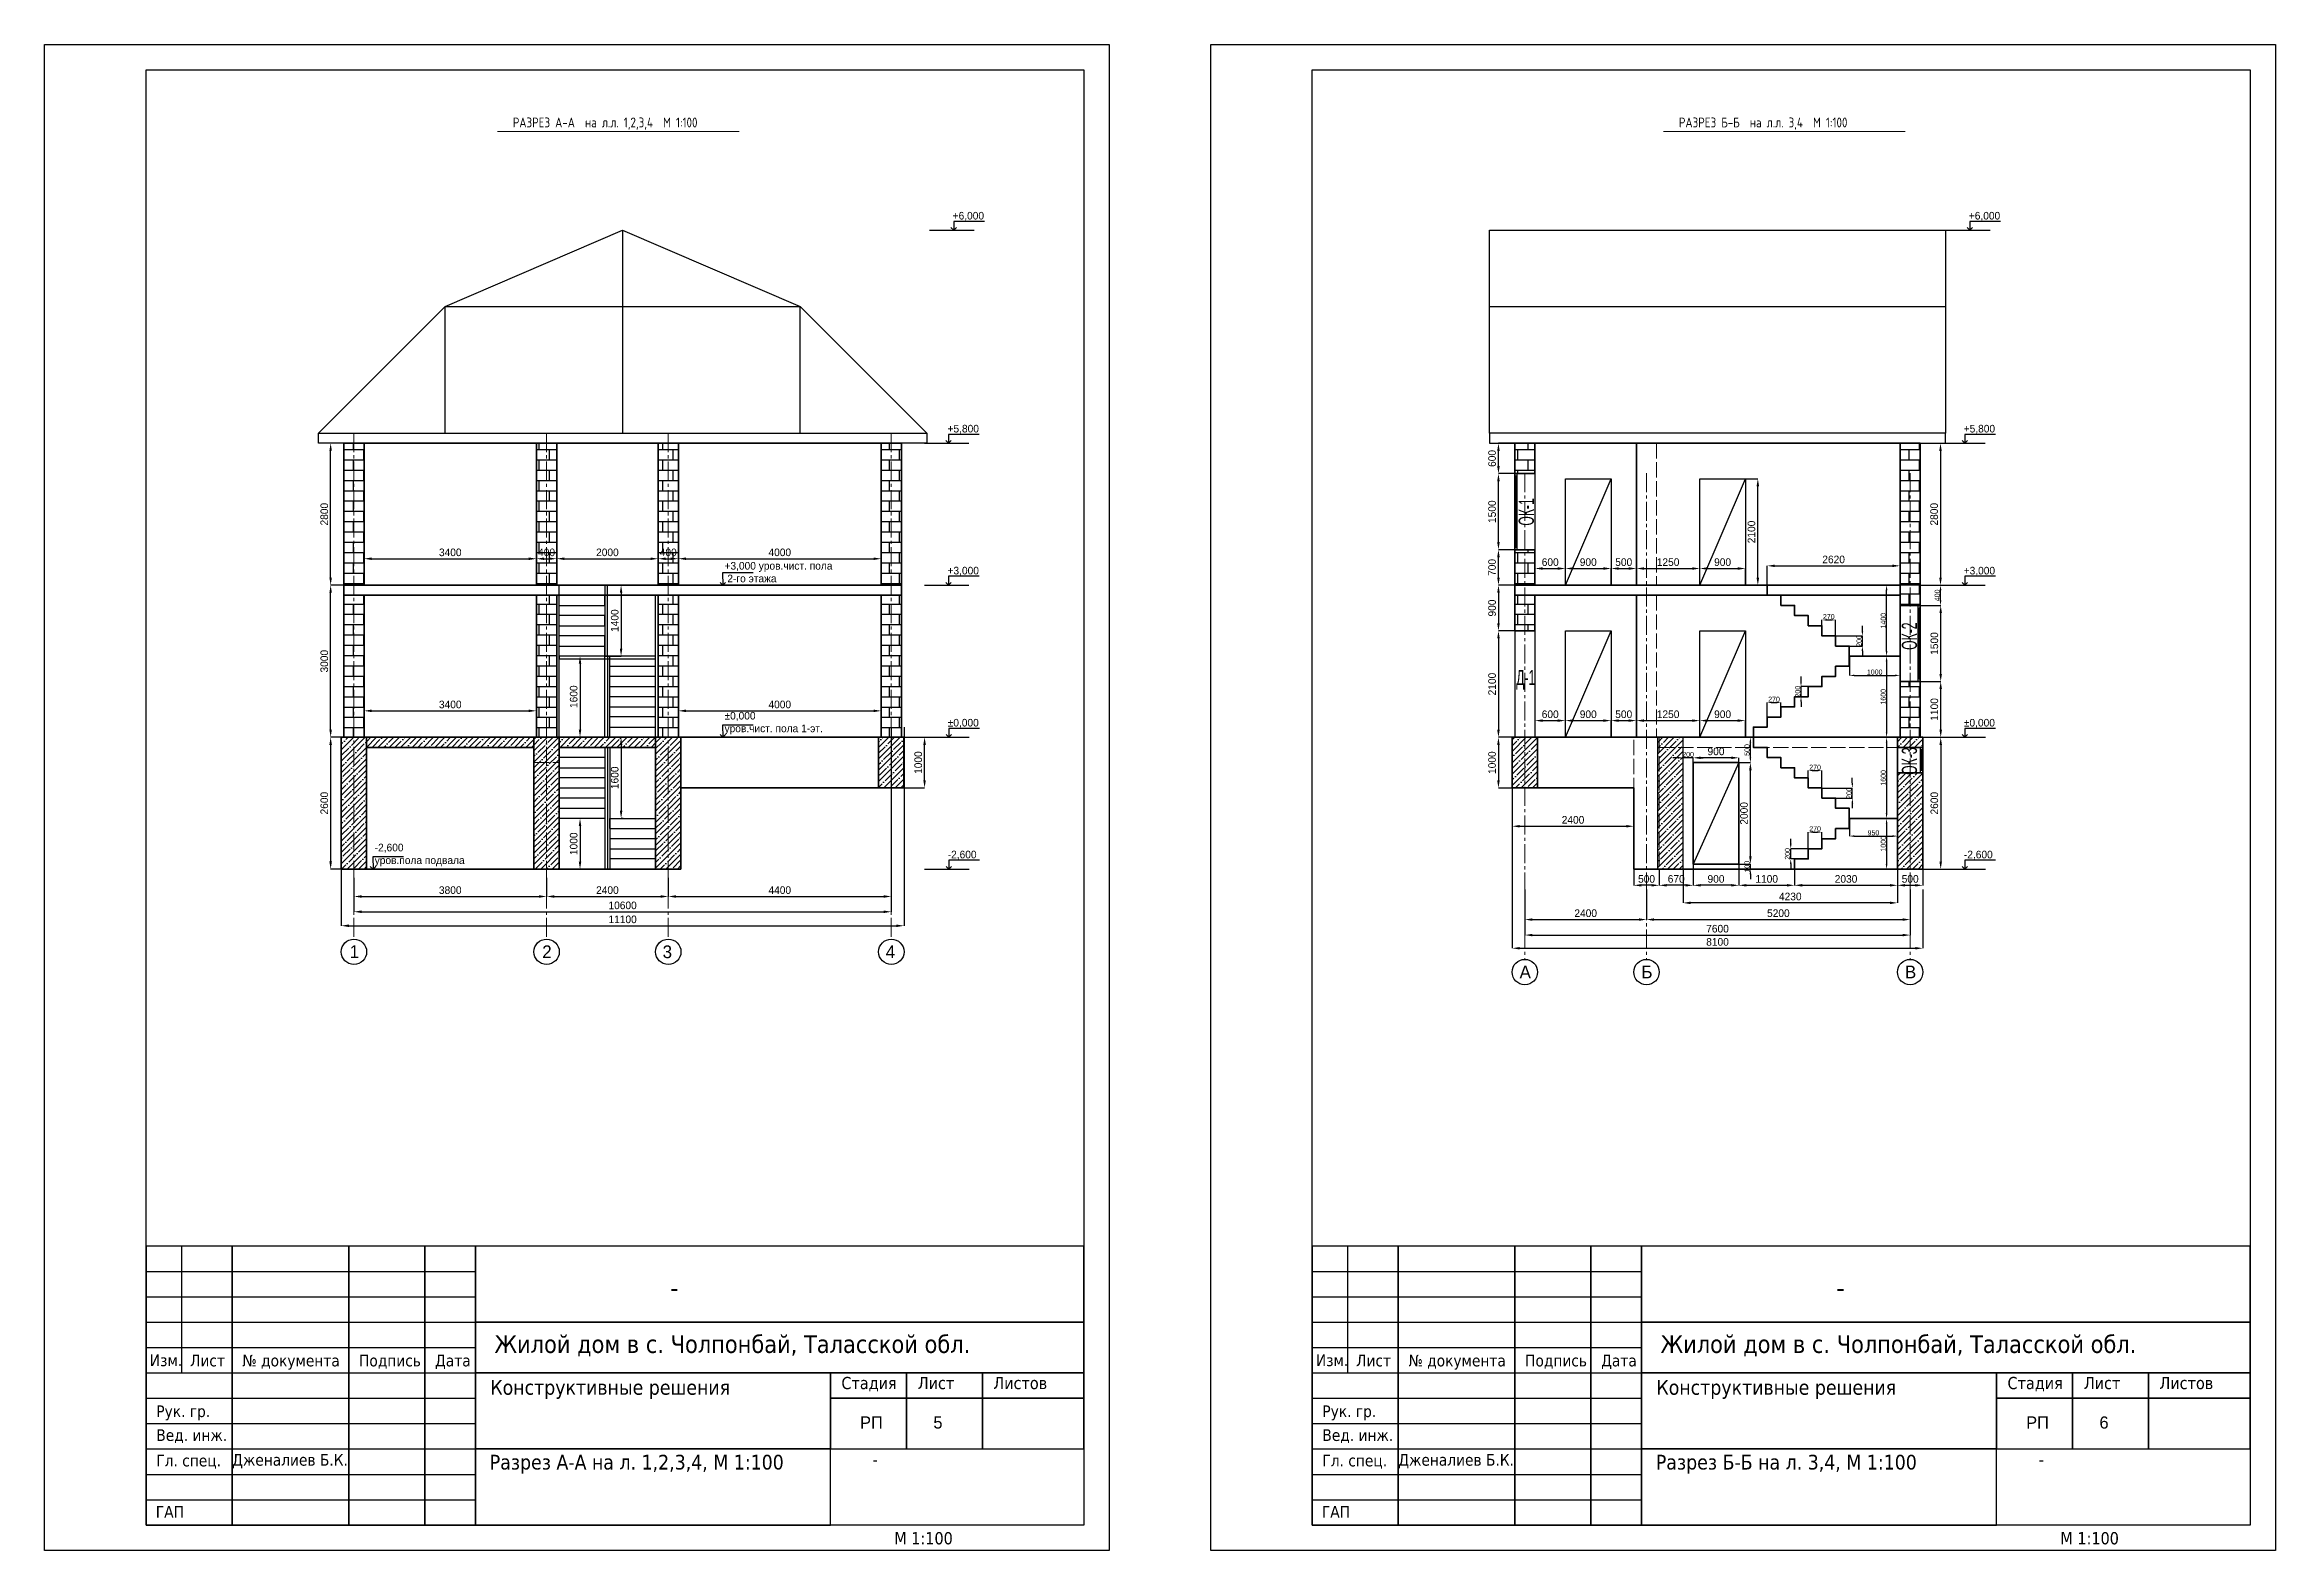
# Model space of a CAD drawing. Header units: millimetres. Extents: x 363119 to 453119, y -246250 to -184425.
# Drawn here: x 363119 to 407119, y -246250 to -216550 of the extents above; entities that cross this region are included whole.
import ezdxf
from ezdxf.enums import TextEntityAlignment as Align

# ---------------------------------------------------------------- set-up
doc = ezdxf.new("R2010")
doc.units = ezdxf.units.MM
doc.linetypes.add('ACAD_ISO02W100', pattern=[15, 12, -3])
doc.linetypes.add('CENTER2', pattern=[1.125, 0.75, -0.125, 0.125, -0.125])
for name, color, linetype in [('0 duvar', 2, 'Continuous'), ('AKS', 252, 'CENTER2'), ('Надписи', 211, 'Continuous'), ('Штамп', 222, 'Continuous')]:
    doc.layers.add(name, color=color, linetype=linetype)
doc.layers.add('ahsap', color=222, linetype='Continuous', lineweight=13)
doc.layers.add('Pencere No', color=7, linetype='Continuous', lineweight=13)
doc.styles.add('1', font='ARIALN.TTF', dxfattribs={"width": 0.7})
doc.styles.add('SPDS', font='SPDS.shx')
doc.dimstyles.new('ISO-25', dxfattribs={"dimtxt": 100, "dimasz": 2.5, "dimexe": 1.25, "dimexo": 0.625, "dimtad": 1, "dimdec": 0, "dimtxsty": 'Standard', "dimcen": 2.5, "dimadec": 0, "dimazin": 0, "dimtfac": 1, "dimtdec": 0, "dimtmove": 0, "dimatfit": 3, "dimfxl": 0, "dimarcsym": 0})

msp = doc.modelspace()

# ---------------------------------------------------------------- texts
at = {"char_height": 150}
for s, width, insert, attachment_point in [('+6,000', 537.192, (381029.8, -219849.9), 1), ('+6,000', 537.192, (401072.6, -219850.1), 1), ('+5,800', 537.192, (380928.8, -224050.1), 1), ('+5,800', 537.192, (400971.6, -224050.4), 1), ('+3,000 уров.чист. пола\\P 2-го этажа', 3863.122, (376530, -227157.4), 7), ('+3,000', 537.192, (380928.5, -226850.1), 1), ('+3,000', 537.192, (400971.3, -226850.4), 1), ('%%P0,000  \\Pуров.чист. пола 1-эт.', 2939.019, (376530, -230157.4), 7), ('%%P0,000', 537.192, (380932.8, -229850.1), 1), ('%%P0,000', 537.192, (400975.5, -229850.4), 1), ('-2,600  \\Pуров.пола подвала', 2939.019, (369629.9, -232757.4), 7), ('-2,600', 537.192, (380932.8, -232450.1), 1), ('-2,600', 537.192, (400975.5, -232450.4), 1)]:
    msp.add_mtext_dynamic_manual_height_columns(s, width=width, gutter_width=12.5, heights=[0], dxfattribs=dict(at, insert=insert, attachment_point=attachment_point))
at = {"layer": '0 duvar', "color": 0, "ltscale": 0.071429, "style": 'SPDS'}
for s, p in [('РАЗРЕЗ А-А  на л.л. 1,2,3,4  М 1:100', (372353.3, -218183.5)), ('РАЗРЕЗ Б-Б  на л.л. 3,4  М 1:100', (395353.3, -218183.5))]:
    msp.add_text(s, height=195, dxfattribs=at).set_placement(p)
at = {"layer": 'AKS', "color": 0}
for s, p in [('1', (369227.7, -234441.2)), ('2', (373027.7, -234441.2)), ('3', (375402.5, -234443.3)), ('4', (379802.5, -234443.3)), ('А', (392323.5, -234841.5)), ('Б', (394723.5, -234841.5)), ('В', (399923.5, -234841.5))]:
    msp.add_text(s, height=250, dxfattribs=at).set_placement(p, align=Align.MIDDLE)
at = {"layer": 'Pencere No', "color": 0, "style": '1', "width": 0.7}
for s, p in [('ОК-1', (392493.1, -226038.3)), ('ОК-2', (400050.1, -228489.4)), ('ОК-3', (400050.1, -230954))]:
    msp.add_text(s, height=300, rotation=90, dxfattribs=at).set_placement(p)
at = {"layer": 'Pencere No', "style": '1', "width": 0.7}
msp.add_text('Д-1', height=300, dxfattribs=at).set_placement((392144.7, -229184.3))
at = {"layer": 'Надписи', "color": 0, "ltscale": 0.5}
for s, height, p in [('РП', 240.85, (379204.6, -243848.2)), ('5', 240.9, (380649.7, -243848.2)), ('РП', 240.85, (402204.6, -243848.2)), ('6', 240.9, (403649.7, -243848.2))]:
    msp.add_text(s, height=height, dxfattribs=at).set_placement(p)
at = {"layer": 'Надписи', "color": 0, "ltscale": 0.5, "attachment_point": 1}
for s, insert, char_height, width in [('{\\fTahoma|b0|i0|c204|p32;-}', (375459.9, -240873.4), 384.402, 4592.665), ('{\\fTahoma|b0|i0|c204|p32;-}', (398459.9, -240873.4), 384.402, 4592.665), ('{\\fTahoma|b0|i0|c204|p32;Жилой дом в с. Чолпонбай, Таласской обл.}', (371993, -242005.8), 350, 11377.885), ('{\\fTahoma|b0|i0|c204|p32;Жилой дом в с. Чолпонбай, Таласской обл.}', (394993, -242005.8), 350, 11377.885), ('{\\fTahoma|b0|i0|c204|p32;Изм.}', (365194.1, -242386.1), 230, 699.489), ('{\\fTahoma|b0|i0|c204|p32;Лист}', (365988.2, -242391.1), 230, 716.171), ('{\\fTahoma|b0|i0|c204|p32;№ документа}', (367021, -242391.1), 230, 1994.841), ('{\\fTahoma|b0|i0|c204|p32;Подпись}', (369321, -242391.1), 230, 1261.74), ('{\\fTahoma|b0|i0|c204|p32;Дата}', (370821, -242391.1), 230, 762.824), ('{\\fTahoma|b0|i0|c204|p32;Изм.}', (388194.1, -242386.1), 230, 699.489), ('{\\fTahoma|b0|i0|c204|p32;Лист}', (388988.2, -242391.1), 230, 716.171), ('{\\fTahoma|b0|i0|c204|p32;№ документа}', (390021, -242391.1), 230, 1994.841), ('{\\fTahoma|b0|i0|c204|p32;Подпись}', (392321, -242391.1), 230, 1261.74), ('{\\fTahoma|b0|i0|c204|p32;Дата}', (393821, -242391.1), 230, 762.824), ('{\\fTahoma|b0|i0|c204|p32;Стадия}', (378835.6, -242829.1), 240.853, 6469.464), ('{\\fTahoma|b0|i0|c204|p32;Лист}', (380341.8, -242829.1), 240.853, 6469.464), ('{\\fTahoma|b0|i0|c204|p32;Листов}', (381832.7, -242829.1), 240.853, 6469.464), ('{\\fTahoma|b0|i0|c204|p32;Стадия}', (401835.6, -242829.1), 240.853, 6469.464), ('{\\fTahoma|b0|i0|c204|p32;Лист}', (403341.8, -242829.1), 240.853, 6469.464), ('{\\fTahoma|b0|i0|c204|p32;Листов}', (404832.7, -242829.1), 240.853, 6469.464), ('{\\fTahoma|b0|i0|c204|p32;Конструктивные решения}', (371910.7, -242890.5), 290, 6469.464), ('{\\fTahoma|b0|i0|c204|p32;Конструктивные решения}', (394910.7, -242890.5), 290, 6469.464), ('{\\fTahoma|b0|i0|c204|p32;Рук. гр.}', (365322.3, -243391.1), 230, 1434.854), ('{\\fTahoma|b0|i0|c204|p32;Рук. гр.}', (388322.3, -243391.1), 230, 1434.854), ('{\\fTahoma|b0|i0|c204|p32;Вед. инж.}', (365322.3, -243861.7), 230, 1434.854), ('{\\fTahoma|b0|i0|c204|p32;Вед. инж.}', (388322.3, -243861.7), 230, 1434.854), ('{\\fTahoma|b0|i0|c204|p32;Гл. спец.}', (365322.3, -244363.7), 230, 1434.854), ('{\\fTahoma|b0|i0|c204|p32;Дженалиев Б.К.}', (366819.3, -244349.3), 230, 2372.469), ('{\\fTahoma|b0|i0|c204|p32;Разрез А-А на л. 1,2,3,4, М 1:100   }', (371899.3, -244365), 290, 6515.085), ('{\\fTahoma|b0|i0|c204|p32;   -}', (379180.3, -244338.3), 240.853, 4340.302), ('{\\fTahoma|b0|i0|c204|p32;Гл. спец.}', (388322.3, -244363.7), 230, 1434.854), ('{\\fTahoma|b0|i0|c204|p32;Дженалиев Б.К.}', (389819.3, -244349.3), 230, 2372.469), ('{\\fTahoma|b0|i0|c204|p32;Разрез Б-Б на л. 3,4, М 1:100   }', (394899.3, -244365), 290, 6515.085), ('{\\fTahoma|b0|i0|c204|p32;   -}', (402180.3, -244338.3), 240.853, 4340.302), ('{\\fTahoma|b0|i0|c204|p32;ГАП}', (365312.4, -245372.9), 230, 1444.708), ('{\\fTahoma|b0|i0|c204|p32;ГАП}', (388312.4, -245372.9), 230, 1444.708), ('{\\fTahoma|b0|i0|c204|p32;М 1:100}', (379878.1, -245890.1), 240.853, 6469.464), ('{\\fTahoma|b0|i0|c204|p32;М 1:100}', (402878.1, -245890.1), 240.853, 6469.464)]:
    msp.add_mtext(s, dxfattribs=dict(at, insert=insert, char_height=char_height, width=width))

# ---------------------------------------------------------------- blocks, each defined once
blk = doc.blocks.new('*D409')
at = {"layer": 'ahsap', "color": 0, "lineweight": -2}
for p, q in [((369220, -232987), (369220, -233354)), ((373020, -232987), (373020, -233354)), ((369370, -233353), (372870, -233353))]:
    blk.add_line(p, q, dxfattribs=at)
at = {"layer": 'ahsap', "color": 0}
for points in [[(369370, -233328), (369370, -233378), (369220, -233353)], [(372870, -233328), (372870, -233378), (373020, -233353)]]:
    blk.add_solid(points, dxfattribs=at)
at = {"layer": 'DEFPOINTS', "color": 0}
for p in [(369220, -232986), (373020, -232986), (373020, -233353)]:
    blk.add_point(p, dxfattribs=at)
at = {"layer": 'ahsap', "color": 0, "insert": (371120, -233228), "char_height": 150, "attachment_point": 5}
blk.add_mtext('3800', dxfattribs=at)
blk = doc.blocks.new('*D410')
at = {"layer": 'ahsap', "color": 0, "lineweight": -2}
for p, q in [((373020, -233017), (373020, -233353)), ((375420, -232987), (375420, -233353)), ((373170, -233353), (375270, -233353))]:
    blk.add_line(p, q, dxfattribs=at)
at = {"layer": 'ahsap', "color": 0}
for points in [[(373170, -233328), (373170, -233378), (373020, -233353)], [(375270, -233328), (375270, -233378), (375420, -233353)]]:
    blk.add_solid(points, dxfattribs=at)
at = {"layer": 'DEFPOINTS', "color": 0}
for p in [(373020, -233016), (375420, -232986), (375420, -233353)]:
    blk.add_point(p, dxfattribs=at)
at = {"layer": 'ahsap', "color": 0, "insert": (374220, -233228), "char_height": 150, "attachment_point": 5}
blk.add_mtext('2400', dxfattribs=at)
blk = doc.blocks.new('*D411')
at = {"layer": 'ahsap', "color": 0, "lineweight": -2}
for p, q in [((379820, -230013), (379820, -233353)), ((375420, -232987), (375420, -233353)), ((375570, -233353), (379670, -233353))]:
    blk.add_line(p, q, dxfattribs=at)
at = {"layer": 'ahsap', "color": 0}
for points in [[(375570, -233328), (375570, -233378), (375420, -233353)], [(379670, -233328), (379670, -233378), (379820, -233353)]]:
    blk.add_solid(points, dxfattribs=at)
at = {"layer": 'DEFPOINTS', "color": 0}
for p in [(379820, -230012), (375420, -232986), (379820, -233353)]:
    blk.add_point(p, dxfattribs=at)
at = {"layer": 'ahsap', "color": 0, "insert": (377620, -233228), "char_height": 150, "attachment_point": 5}
blk.add_mtext('4400', dxfattribs=at)
blk = doc.blocks.new('*D412')
at = {"layer": 'ahsap', "color": 0, "lineweight": -2}
for p, q in [((379820, -232987), (379820, -233654)), ((369220, -233354), (369220, -233654)), ((369370, -233654), (379670, -233654))]:
    blk.add_line(p, q, dxfattribs=at)
at = {"layer": 'ahsap', "color": 0}
for points in [[(369370, -233629), (369370, -233679), (369220, -233654)], [(379670, -233629), (379670, -233679), (379820, -233654)]]:
    blk.add_solid(points, dxfattribs=at)
at = {"layer": 'DEFPOINTS', "color": 0}
for p in [(379820, -232986), (369220, -233353), (379820, -233654)]:
    blk.add_point(p, dxfattribs=at)
at = {"layer": 'ahsap', "color": 0, "insert": (374520, -233529), "char_height": 150, "attachment_point": 5}
blk.add_mtext('10600', dxfattribs=at)
blk = doc.blocks.new('*D413')
at = {"layer": 'ahsap', "color": 0, "lineweight": -2}
for p, q in [((380070, -230013), (380070, -233930)), ((368970, -231613), (368970, -233930)), ((369120, -233930), (379920, -233930))]:
    blk.add_line(p, q, dxfattribs=at)
at = {"layer": 'ahsap', "color": 0}
for points in [[(369120, -233905), (369120, -233955), (368970, -233930)], [(379920, -233905), (379920, -233955), (380070, -233930)]]:
    blk.add_solid(points, dxfattribs=at)
at = {"layer": 'DEFPOINTS', "color": 0}
for p in [(380070, -230012), (368970, -231612), (380070, -233930)]:
    blk.add_point(p, dxfattribs=at)
at = {"layer": 'ahsap', "color": 0, "insert": (374520, -233805), "char_height": 150, "attachment_point": 5}
blk.add_mtext('11100', dxfattribs=at)
blk = doc.blocks.new('*D414')
at = {"layer": 'ahsap', "color": 0, "lineweight": -2}
for p, q in [((368969, -230212), (368761, -230212)), ((368761, -230362), (368761, -232662)), ((368969, -232812), (368761, -232812))]:
    blk.add_line(p, q, dxfattribs=at)
at = {"layer": 'ahsap', "color": 0}
for points in [[(368736, -230362), (368786, -230362), (368761, -230212)], [(368736, -232662), (368786, -232662), (368761, -232812)]]:
    blk.add_solid(points, dxfattribs=at)
at = {"layer": 'DEFPOINTS', "color": 0}
for p in [(368970, -230212), (368761, -232812), (368970, -232812)]:
    blk.add_point(p, dxfattribs=at)
at = {"layer": 'ahsap', "color": 0, "insert": (368636, -231512), "char_height": 150, "attachment_point": 5, "rotation": 90}
blk.add_mtext('2600', dxfattribs=at)
blk = doc.blocks.new('*D415')
at = {"layer": 'ahsap', "color": 0, "lineweight": -2}
for p, q in [((369019, -227212), (368761, -227212)), ((368761, -230062), (368761, -227362)), ((369019, -230212), (368761, -230212))]:
    blk.add_line(p, q, dxfattribs=at)
at = {"layer": 'ahsap', "color": 0}
for points in [[(368736, -227362), (368786, -227362), (368761, -227212)], [(368736, -230062), (368786, -230062), (368761, -230212)]]:
    blk.add_solid(points, dxfattribs=at)
at = {"layer": 'DEFPOINTS', "color": 0}
for p in [(368761, -227212), (369020, -227212), (369020, -230212)]:
    blk.add_point(p, dxfattribs=at)
at = {"layer": 'ahsap', "color": 0, "insert": (368636, -228712), "char_height": 150, "attachment_point": 5, "rotation": 90}
blk.add_mtext('3000', dxfattribs=at)
blk = doc.blocks.new('*D416')
at = {"layer": 'ahsap', "color": 0, "lineweight": -2}
for p, q in [((369019, -224412), (368761, -224412)), ((368761, -227062), (368761, -224562)), ((369019, -227212), (368761, -227212))]:
    blk.add_line(p, q, dxfattribs=at)
at = {"layer": 'ahsap', "color": 0}
for points in [[(368736, -224562), (368786, -224562), (368761, -224412)], [(368736, -227062), (368786, -227062), (368761, -227212)]]:
    blk.add_solid(points, dxfattribs=at)
at = {"layer": 'DEFPOINTS', "color": 0}
for p in [(368761, -224412), (369020, -224412), (369020, -227212)]:
    blk.add_point(p, dxfattribs=at)
at = {"layer": 'ahsap', "color": 0, "insert": (368636, -225812), "char_height": 150, "attachment_point": 5, "rotation": 90}
blk.add_mtext('2800', dxfattribs=at)
blk = doc.blocks.new('*D417')
at = {"layer": 'ahsap', "color": 0, "lineweight": -2}
for p, q in [((374220, -227212), (374490, -227212)), ((374490, -227362), (374490, -228462)), ((374220, -228612), (374490, -228612))]:
    blk.add_line(p, q, dxfattribs=at)
at = {"layer": 'ahsap', "color": 0}
for points in [[(374465, -227362), (374515, -227362), (374490, -227212)], [(374465, -228462), (374515, -228462), (374490, -228612)]]:
    blk.add_solid(points, dxfattribs=at)
at = {"layer": 'DEFPOINTS', "color": 0}
for p in [(374220, -227212), (374220, -228612), (374490, -228612)]:
    blk.add_point(p, dxfattribs=at)
at = {"layer": 'ahsap', "color": 0, "insert": (374365, -227912), "char_height": 150, "attachment_point": 5, "rotation": 90}
blk.add_mtext('1400', dxfattribs=at)
blk = doc.blocks.new('*D418')
at = {"layer": 'ahsap', "color": 0, "lineweight": -2}
for p, q in [((373841, -228612), (373680, -228612)), ((373680, -228762), (373680, -230062)), ((373841, -230212), (373680, -230212))]:
    blk.add_line(p, q, dxfattribs=at)
at = {"layer": 'ahsap', "color": 0}
for points in [[(373655, -228762), (373705, -228762), (373680, -228612)], [(373655, -230062), (373705, -230062), (373680, -230212)]]:
    blk.add_solid(points, dxfattribs=at)
at = {"layer": 'DEFPOINTS', "color": 0}
for p in [(373842, -228612), (373680, -230212), (373842, -230212)]:
    blk.add_point(p, dxfattribs=at)
at = {"layer": 'ahsap', "color": 0, "insert": (373555, -229412), "char_height": 150, "attachment_point": 5, "rotation": 90}
blk.add_mtext('1600', dxfattribs=at)
blk = doc.blocks.new('*D419')
at = {"layer": 'ahsap', "color": 0, "lineweight": -2}
for p, q in [((374530, -230212), (374490, -230212)), ((374490, -230362), (374490, -231662)), ((374530, -231812), (374490, -231812))]:
    blk.add_line(p, q, dxfattribs=at)
at = {"layer": 'ahsap', "color": 0}
for points in [[(374465, -230362), (374515, -230362), (374490, -230212)], [(374465, -231662), (374515, -231662), (374490, -231812)]]:
    blk.add_solid(points, dxfattribs=at)
at = {"layer": 'DEFPOINTS', "color": 0}
for p in [(374531, -230212), (374490, -231812), (374531, -231812)]:
    blk.add_point(p, dxfattribs=at)
at = {"layer": 'ahsap', "color": 0, "insert": (374365, -231012), "char_height": 150, "attachment_point": 5, "rotation": 90}
blk.add_mtext('1600', dxfattribs=at)
blk = doc.blocks.new('*D420')
at = {"layer": 'ahsap', "color": 0, "lineweight": -2}
for p, q in [((373824, -231812), (373680, -231812)), ((373680, -231962), (373680, -232663)), ((373823, -232813), (373680, -232813))]:
    blk.add_line(p, q, dxfattribs=at)
at = {"layer": 'ahsap', "color": 0}
for points in [[(373655, -231962), (373705, -231962), (373680, -231812)], [(373655, -232663), (373705, -232663), (373680, -232813)]]:
    blk.add_solid(points, dxfattribs=at)
at = {"layer": 'DEFPOINTS', "color": 0}
for p in [(373824, -231812), (373680, -232813), (373824, -232813)]:
    blk.add_point(p, dxfattribs=at)
at = {"layer": 'ahsap', "color": 0, "insert": (373555, -232313), "char_height": 150, "attachment_point": 5, "rotation": 90}
blk.add_mtext('1000', dxfattribs=at)
blk = doc.blocks.new('*D421')
at = {"layer": 'ahsap', "color": 0, "lineweight": -2}
for p, q in [((369420, -227212), (369420, -226691)), ((369570, -226691), (372670, -226691)), ((372820, -227212), (372820, -226691))]:
    blk.add_line(p, q, dxfattribs=at)
at = {"layer": 'ahsap', "color": 0}
for points in [[(369570, -226666), (369570, -226716), (369420, -226691)], [(372670, -226666), (372670, -226716), (372820, -226691)]]:
    blk.add_solid(points, dxfattribs=at)
at = {"layer": 'DEFPOINTS', "color": 0}
for p in [(372820, -226691), (369420, -227212), (372820, -227212)]:
    blk.add_point(p, dxfattribs=at)
at = {"layer": 'ahsap', "color": 0, "insert": (371120, -226566), "char_height": 150, "attachment_point": 5}
blk.add_mtext('3400', dxfattribs=at)
blk = doc.blocks.new('*D422')
at = {"layer": 'ahsap', "color": 0, "lineweight": -2}
for p, q in [((373220, -227212), (373220, -226691)), ((373370, -226691), (375070, -226691)), ((375220, -227212), (375220, -226691))]:
    blk.add_line(p, q, dxfattribs=at)
at = {"layer": 'ahsap', "color": 0}
for points in [[(373370, -226666), (373370, -226716), (373220, -226691)], [(375070, -226666), (375070, -226716), (375220, -226691)]]:
    blk.add_solid(points, dxfattribs=at)
at = {"layer": 'DEFPOINTS', "color": 0}
for p in [(375220, -226691), (373220, -227212), (375220, -227212)]:
    blk.add_point(p, dxfattribs=at)
at = {"layer": 'ahsap', "color": 0, "insert": (374220, -226566), "char_height": 150, "attachment_point": 5}
blk.add_mtext('2000', dxfattribs=at)
blk = doc.blocks.new('*D423')
at = {"layer": 'ahsap', "color": 0, "lineweight": -2}
for p, q in [((375620, -227212), (375620, -226691)), ((375770, -226691), (379470, -226691)), ((379620, -227212), (379620, -226691))]:
    blk.add_line(p, q, dxfattribs=at)
at = {"layer": 'ahsap', "color": 0}
for points in [[(375770, -226666), (375770, -226716), (375620, -226691)], [(379470, -226666), (379470, -226716), (379620, -226691)]]:
    blk.add_solid(points, dxfattribs=at)
at = {"layer": 'DEFPOINTS', "color": 0}
for p in [(379620, -226691), (375620, -227212), (379620, -227212)]:
    blk.add_point(p, dxfattribs=at)
at = {"layer": 'ahsap', "color": 0, "insert": (377620, -226566), "char_height": 150, "attachment_point": 5}
blk.add_mtext('4000', dxfattribs=at)
blk = doc.blocks.new('*D424')
at = {"layer": 'ahsap', "color": 0, "lineweight": -2}
for p, q in [((375220, -227212), (375220, -226691)), ((375370, -226691), (375470, -226691)), ((375620, -227212), (375620, -226691))]:
    blk.add_line(p, q, dxfattribs=at)
at = {"layer": 'ahsap', "color": 0}
for points in [[(375370, -226666), (375370, -226716), (375220, -226691)], [(375470, -226666), (375470, -226716), (375620, -226691)]]:
    blk.add_solid(points, dxfattribs=at)
at = {"layer": 'DEFPOINTS', "color": 0}
for p in [(375620, -226691), (375220, -227212), (375620, -227212)]:
    blk.add_point(p, dxfattribs=at)
at = {"layer": 'ahsap', "color": 0, "insert": (375420, -226566), "char_height": 150, "attachment_point": 5}
blk.add_mtext('400', dxfattribs=at)
blk = doc.blocks.new('*D425')
at = {"layer": 'ahsap', "color": 0, "lineweight": -2}
for p, q in [((372820, -227212), (372820, -226691)), ((372970, -226691), (373070, -226691)), ((373220, -227212), (373220, -226691))]:
    blk.add_line(p, q, dxfattribs=at)
at = {"layer": 'ahsap', "color": 0}
for points in [[(372970, -226666), (372970, -226716), (372820, -226691)], [(373070, -226666), (373070, -226716), (373220, -226691)]]:
    blk.add_solid(points, dxfattribs=at)
at = {"layer": 'DEFPOINTS', "color": 0}
for p in [(373220, -226691), (372820, -227212), (373220, -227212)]:
    blk.add_point(p, dxfattribs=at)
at = {"layer": 'ahsap', "color": 0, "insert": (373020, -226566), "char_height": 150, "attachment_point": 5}
blk.add_mtext('400', dxfattribs=at)
blk = doc.blocks.new('*D426')
at = {"layer": 'ahsap', "color": 0, "lineweight": -2}
for p, q in [((392316, -233213), (392316, -233809)), ((394716, -233213), (394716, -233809)), ((392466, -233808), (394566, -233808))]:
    blk.add_line(p, q, dxfattribs=at)
at = {"layer": 'ahsap', "color": 0}
for points in [[(392466, -233783), (392466, -233833), (392316, -233808)], [(394566, -233783), (394566, -233833), (394716, -233808)]]:
    blk.add_solid(points, dxfattribs=at)
at = {"layer": 'DEFPOINTS', "color": 0}
for p in [(392316, -233213), (394716, -233213), (394716, -233808)]:
    blk.add_point(p, dxfattribs=at)
at = {"layer": 'ahsap', "color": 0, "insert": (393516, -233683), "char_height": 150, "attachment_point": 5}
blk.add_mtext('2400', dxfattribs=at)
blk = doc.blocks.new('*D427')
at = {"layer": 'ahsap', "color": 0, "lineweight": -2}
for p, q in [((394716, -233213), (394716, -233809)), ((399916, -233213), (399916, -233809)), ((394866, -233808), (399766, -233808))]:
    blk.add_line(p, q, dxfattribs=at)
at = {"layer": 'ahsap', "color": 0}
for points in [[(394866, -233783), (394866, -233833), (394716, -233808)], [(399766, -233783), (399766, -233833), (399916, -233808)]]:
    blk.add_solid(points, dxfattribs=at)
at = {"layer": 'DEFPOINTS', "color": 0}
for p in [(394716, -233213), (399916, -233213), (399916, -233808)]:
    blk.add_point(p, dxfattribs=at)
at = {"layer": 'ahsap', "color": 0, "insert": (397316, -233683), "char_height": 150, "attachment_point": 5}
blk.add_mtext('5200', dxfattribs=at)
blk = doc.blocks.new('*D428')
at = {"layer": 'ahsap', "color": 0, "lineweight": -2}
for p, q in [((392316, -233213), (392316, -234114)), ((399916, -233213), (399916, -234114)), ((392466, -234114), (399766, -234114))]:
    blk.add_line(p, q, dxfattribs=at)
at = {"layer": 'ahsap', "color": 0}
for points in [[(392466, -234089), (392466, -234139), (392316, -234114)], [(399766, -234089), (399766, -234139), (399916, -234114)]]:
    blk.add_solid(points, dxfattribs=at)
at = {"layer": 'DEFPOINTS', "color": 0}
for p in [(392316, -233213), (399916, -233213), (399916, -234114)]:
    blk.add_point(p, dxfattribs=at)
at = {"layer": 'ahsap', "color": 0, "insert": (396116, -233989), "char_height": 150, "attachment_point": 5}
blk.add_mtext('7600', dxfattribs=at)
blk = doc.blocks.new('*D429')
at = {"layer": 'ahsap', "color": 0, "lineweight": -2}
for p, q in [((392066, -231213), (392066, -234374)), ((400166, -233213), (400166, -234374)), ((392216, -234374), (400016, -234374))]:
    blk.add_line(p, q, dxfattribs=at)
at = {"layer": 'ahsap', "color": 0}
for points in [[(392216, -234349), (392216, -234399), (392066, -234374)], [(400016, -234349), (400016, -234399), (400166, -234374)]]:
    blk.add_solid(points, dxfattribs=at)
at = {"layer": 'DEFPOINTS', "color": 0}
for p in [(392066, -231213), (400166, -233213), (400166, -234374)]:
    blk.add_point(p, dxfattribs=at)
at = {"layer": 'ahsap', "color": 0, "insert": (396116, -234249), "char_height": 150, "attachment_point": 5}
blk.add_mtext('8100', dxfattribs=at)
blk = doc.blocks.new('*D436')
at = {"layer": 'ahsap', "color": 0, "lineweight": -2}
for p, q in [((399715, -228613), (399450, -228613)), ((399451, -228713), (399451, -230113)), ((399715, -230213), (399450, -230213))]:
    blk.add_line(p, q, dxfattribs=at)
at = {"layer": 'ahsap', "color": 0}
for points in [[(399434, -228713), (399467, -228713), (399451, -228613)], [(399434, -230113), (399467, -230113), (399451, -230213)]]:
    blk.add_solid(points, dxfattribs=at)
at = {"layer": 'DEFPOINTS', "color": 0}
for p in [(399716, -228613), (399451, -230213), (399716, -230213)]:
    blk.add_point(p, dxfattribs=at)
at = {"layer": 'ahsap', "color": 0, "insert": (399386, -229413), "char_height": 100, "attachment_point": 5, "rotation": 90}
blk.add_mtext('1600', dxfattribs=at)
blk = doc.blocks.new('*D437')
at = {"layer": 'ahsap', "color": 0, "lineweight": -2}
for p, q in [((400115, -227213), (399450, -227213)), ((399451, -228513), (399451, -227313)), ((399715, -228613), (399450, -228613))]:
    blk.add_line(p, q, dxfattribs=at)
at = {"layer": 'ahsap', "color": 0}
for points in [[(399434, -227313), (399467, -227313), (399451, -227213)], [(399434, -228513), (399467, -228513), (399451, -228613)]]:
    blk.add_solid(points, dxfattribs=at)
at = {"layer": 'DEFPOINTS', "color": 0}
for p in [(399451, -227213), (400116, -227213), (399716, -228613)]:
    blk.add_point(p, dxfattribs=at)
at = {"layer": 'ahsap', "color": 0, "insert": (399386, -227913), "char_height": 100, "attachment_point": 5, "rotation": 90}
blk.add_mtext('1400', dxfattribs=at)
blk = doc.blocks.new('*D438')
at = {"layer": 'ahsap', "color": 0, "lineweight": -2}
for p, q in [((397096, -227212), (397096, -226830)), ((397246, -226831), (399566, -226831)), ((399716, -227212), (399716, -226830))]:
    blk.add_line(p, q, dxfattribs=at)
at = {"layer": 'ahsap', "color": 0}
for points in [[(397246, -226806), (397246, -226856), (397096, -226831)], [(399566, -226806), (399566, -226856), (399716, -226831)]]:
    blk.add_solid(points, dxfattribs=at)
at = {"layer": 'DEFPOINTS', "color": 0}
for p in [(399716, -226831), (397096, -227213), (399716, -227213)]:
    blk.add_point(p, dxfattribs=at)
at = {"layer": 'ahsap', "color": 0, "insert": (398406, -226706), "char_height": 150, "attachment_point": 5}
blk.add_mtext('2620', dxfattribs=at)
blk = doc.blocks.new('*D439')
at = {"layer": 'ahsap', "color": 0, "lineweight": -2}
for p, q in [((397905, -229213), (397762, -229213)), ((397763, -229113), (397763, -229013)), ((397763, -229413), (397763, -229213)), ((397905, -229413), (397762, -229413)), ((397763, -229513), (397763, -229613))]:
    blk.add_line(p, q, dxfattribs=at)
at = {"layer": 'ahsap', "color": 0}
for points in [[(397746, -229113), (397779, -229113), (397763, -229213)], [(397746, -229513), (397779, -229513), (397763, -229413)]]:
    blk.add_solid(points, dxfattribs=at)
at = {"layer": 'DEFPOINTS', "color": 0}
for p in [(397763, -229213), (397906, -229213), (397906, -229413)]:
    blk.add_point(p, dxfattribs=at)
at = {"layer": 'ahsap', "color": 0, "insert": (397698, -229313), "char_height": 100, "attachment_point": 5, "rotation": 90}
blk.add_mtext('200', dxfattribs=at)
blk = doc.blocks.new('*D440')
at = {"layer": 'ahsap', "color": 0, "lineweight": -2}
for p, q in [((397096, -229812), (397096, -229527)), ((397196, -229528), (397266, -229528)), ((397366, -229812), (397366, -229527))]:
    blk.add_line(p, q, dxfattribs=at)
at = {"layer": 'ahsap', "color": 0}
for points in [[(397196, -229511), (397196, -229544), (397096, -229528)], [(397266, -229511), (397266, -229544), (397366, -229528)]]:
    blk.add_solid(points, dxfattribs=at)
at = {"layer": 'DEFPOINTS', "color": 0}
for p in [(397366, -229528), (397096, -229813), (397366, -229813)]:
    blk.add_point(p, dxfattribs=at)
at = {"layer": 'ahsap', "color": 0, "insert": (397231, -229463), "char_height": 100, "attachment_point": 5}
blk.add_mtext('270', dxfattribs=at)
blk = doc.blocks.new('*D441')
at = {"layer": 'ahsap', "color": 0, "lineweight": -2}
for p, q in [((398176, -228212), (398176, -227898)), ((398276, -227898), (398346, -227898)), ((398446, -228212), (398446, -227898))]:
    blk.add_line(p, q, dxfattribs=at)
at = {"layer": 'ahsap', "color": 0}
for points in [[(398276, -227881), (398276, -227915), (398176, -227898)], [(398346, -227881), (398346, -227915), (398446, -227898)]]:
    blk.add_solid(points, dxfattribs=at)
at = {"layer": 'DEFPOINTS', "color": 0}
for p in [(398446, -227898), (398176, -228213), (398446, -228213)]:
    blk.add_point(p, dxfattribs=at)
at = {"layer": 'ahsap', "color": 0, "insert": (398311, -227833), "char_height": 100, "attachment_point": 5}
blk.add_mtext('270', dxfattribs=at)
blk = doc.blocks.new('*D442')
at = {"layer": 'ahsap', "color": 0, "lineweight": -2}
for p, q in [((398446, -228213), (398973, -228213)), ((398973, -228113), (398973, -228013)), ((398973, -228413), (398973, -228213)), ((398446, -228413), (398973, -228413)), ((398973, -228513), (398973, -228613))]:
    blk.add_line(p, q, dxfattribs=at)
at = {"layer": 'ahsap', "color": 0}
for points in [[(398956, -228113), (398990, -228113), (398973, -228213)], [(398956, -228513), (398990, -228513), (398973, -228413)]]:
    blk.add_solid(points, dxfattribs=at)
at = {"layer": 'DEFPOINTS', "color": 0}
for p in [(398446, -228213), (398973, -228213), (398446, -228413)]:
    blk.add_point(p, dxfattribs=at)
at = {"layer": 'ahsap', "color": 0, "insert": (398908, -228313), "char_height": 100, "attachment_point": 5, "rotation": 90}
blk.add_mtext('200', dxfattribs=at)
blk = doc.blocks.new('*D430')
at = {"layer": 'ahsap', "color": 0, "lineweight": -2}
for p, q in [((395636, -230712), (395636, -230617)), ((396386, -230617), (395786, -230617)), ((396536, -230712), (396536, -230617))]:
    blk.add_line(p, q, dxfattribs=at)
at = {"layer": 'ahsap', "color": 0}
for points in [[(395786, -230592), (395786, -230642), (395636, -230617)], [(396386, -230592), (396386, -230642), (396536, -230617)]]:
    blk.add_solid(points, dxfattribs=at)
at = {"layer": 'DEFPOINTS', "color": 0}
for p in [(395636, -230617), (395636, -230713), (396536, -230713)]:
    blk.add_point(p, dxfattribs=at)
at = {"layer": 'ahsap', "color": 0, "insert": (396086, -230492), "char_height": 150, "attachment_point": 5}
blk.add_mtext('900', dxfattribs=at)
blk = doc.blocks.new('*D443')
at = {"layer": 'ahsap', "color": 0, "lineweight": -2}
for p, q in [((396536, -230713), (396765, -230713)), ((396764, -232563), (396764, -230863)), ((396536, -232713), (396765, -232713))]:
    blk.add_line(p, q, dxfattribs=at)
at = {"layer": 'ahsap', "color": 0}
for points in [[(396739, -230863), (396789, -230863), (396764, -230713)], [(396739, -232563), (396789, -232563), (396764, -232713)]]:
    blk.add_solid(points, dxfattribs=at)
at = {"layer": 'DEFPOINTS', "color": 0}
for p in [(396536, -230713), (396764, -230713), (396536, -232713)]:
    blk.add_point(p, dxfattribs=at)
at = {"layer": 'ahsap', "color": 0, "insert": (396639, -231713), "char_height": 150, "attachment_point": 5, "rotation": 90}
blk.add_mtext('2000', dxfattribs=at)
blk = doc.blocks.new('*D431')
at = {"layer": 'ahsap', "color": 0, "lineweight": -2}
for p, q in [((396536, -230213), (396765, -230213)), ((396764, -230613), (396764, -230313)), ((396536, -230713), (396765, -230713))]:
    blk.add_line(p, q, dxfattribs=at)
at = {"layer": 'ahsap', "color": 0}
for points in [[(396748, -230313), (396781, -230313), (396764, -230213)], [(396748, -230613), (396781, -230613), (396764, -230713)]]:
    blk.add_solid(points, dxfattribs=at)
at = {"layer": 'DEFPOINTS', "color": 0}
for p in [(396536, -230213), (396764, -230213), (396536, -230713)]:
    blk.add_point(p, dxfattribs=at)
at = {"layer": 'ahsap', "color": 0, "insert": (396699, -230463), "char_height": 100, "attachment_point": 5, "rotation": 90}
blk.add_mtext('500', dxfattribs=at)
blk = doc.blocks.new('*D444')
at = {"layer": 'ahsap', "color": 0, "lineweight": -2}
for p, q in [((398716, -228613), (398716, -228992)), ((399716, -228613), (399716, -228992)), ((398816, -228992), (399616, -228992))]:
    blk.add_line(p, q, dxfattribs=at)
at = {"layer": 'ahsap', "color": 0}
for points in [[(398816, -228976), (398816, -229009), (398716, -228992)], [(399616, -228976), (399616, -229009), (399716, -228992)]]:
    blk.add_solid(points, dxfattribs=at)
at = {"layer": 'DEFPOINTS', "color": 0}
for p in [(398716, -228613), (399716, -228613), (399716, -228992)]:
    blk.add_point(p, dxfattribs=at)
at = {"layer": 'ahsap', "color": 0, "insert": (399216, -228927), "char_height": 100, "attachment_point": 5}
blk.add_mtext('1000', dxfattribs=at)
blk = doc.blocks.new('*D445')
at = {"layer": 'ahsap', "color": 0, "lineweight": -2}
for p, q in [((398716, -231813), (398716, -232162)), ((399666, -231813), (399666, -232162)), ((398816, -232162), (399566, -232162))]:
    blk.add_line(p, q, dxfattribs=at)
at = {"layer": 'ahsap', "color": 0}
for points in [[(398816, -232145), (398816, -232179), (398716, -232162)], [(399566, -232145), (399566, -232179), (399666, -232162)]]:
    blk.add_solid(points, dxfattribs=at)
at = {"layer": 'DEFPOINTS', "color": 0}
for p in [(398716, -231813), (399666, -231813), (399666, -232162)]:
    blk.add_point(p, dxfattribs=at)
at = {"layer": 'ahsap', "color": 0, "insert": (399191, -232097), "char_height": 100, "attachment_point": 5}
blk.add_mtext('950', dxfattribs=at)
blk = doc.blocks.new('*D446')
at = {"layer": 'ahsap', "color": 0, "lineweight": -2}
for p, q in [((397906, -231212), (397906, -230869)), ((398006, -230869), (398076, -230869)), ((398176, -231212), (398176, -230869))]:
    blk.add_line(p, q, dxfattribs=at)
at = {"layer": 'ahsap', "color": 0}
for points in [[(398006, -230853), (398006, -230886), (397906, -230869)], [(398076, -230853), (398076, -230886), (398176, -230869)]]:
    blk.add_solid(points, dxfattribs=at)
at = {"layer": 'DEFPOINTS', "color": 0}
for p in [(398176, -230869), (397906, -231213), (398176, -231213)]:
    blk.add_point(p, dxfattribs=at)
at = {"layer": 'ahsap', "color": 0, "insert": (398041, -230804), "char_height": 100, "attachment_point": 5}
blk.add_mtext('270', dxfattribs=at)
blk = doc.blocks.new('*D447')
at = {"layer": 'ahsap', "color": 0, "lineweight": -2}
for p, q in [((397906, -232412), (397906, -232083)), ((398006, -232083), (398076, -232083)), ((398176, -232412), (398176, -232083))]:
    blk.add_line(p, q, dxfattribs=at)
at = {"layer": 'ahsap', "color": 0}
for points in [[(398006, -232067), (398006, -232100), (397906, -232083)], [(398076, -232067), (398076, -232100), (398176, -232083)]]:
    blk.add_solid(points, dxfattribs=at)
at = {"layer": 'DEFPOINTS', "color": 0}
for p in [(398176, -232083), (397906, -232413), (398176, -232413)]:
    blk.add_point(p, dxfattribs=at)
at = {"layer": 'ahsap', "color": 0, "insert": (398041, -232018), "char_height": 100, "attachment_point": 5}
blk.add_mtext('270', dxfattribs=at)
blk = doc.blocks.new('*D448')
at = {"layer": 'ahsap', "color": 0, "lineweight": -2}
for p, q in [((398176, -231213), (398776, -231213)), ((398176, -231413), (398776, -231413)), ((398775, -231113), (398775, -231013)), ((398775, -231413), (398775, -231213)), ((398775, -231513), (398775, -231613))]:
    blk.add_line(p, q, dxfattribs=at)
at = {"layer": 'ahsap', "color": 0}
for points in [[(398759, -231113), (398792, -231113), (398775, -231213)], [(398759, -231513), (398792, -231513), (398775, -231413)]]:
    blk.add_solid(points, dxfattribs=at)
at = {"layer": 'DEFPOINTS', "color": 0}
for p in [(398176, -231213), (398176, -231413), (398775, -231213)]:
    blk.add_point(p, dxfattribs=at)
at = {"layer": 'ahsap', "color": 0, "insert": (398710, -231313), "char_height": 100, "attachment_point": 5, "rotation": 90}
blk.add_mtext('200', dxfattribs=at)
blk = doc.blocks.new('*D449')
at = {"layer": 'ahsap', "color": 0, "lineweight": -2}
for p, q in [((397560, -232313), (397560, -232213)), ((397905, -232413), (397560, -232413)), ((397560, -232613), (397560, -232413)), ((397905, -232613), (397560, -232613)), ((397560, -232713), (397560, -232813))]:
    blk.add_line(p, q, dxfattribs=at)
at = {"layer": 'ahsap', "color": 0}
for points in [[(397543, -232313), (397577, -232313), (397560, -232413)], [(397543, -232713), (397577, -232713), (397560, -232613)]]:
    blk.add_solid(points, dxfattribs=at)
at = {"layer": 'DEFPOINTS', "color": 0}
for p in [(397560, -232413), (397906, -232413), (397906, -232613)]:
    blk.add_point(p, dxfattribs=at)
at = {"layer": 'ahsap', "color": 0, "insert": (397495, -232513), "char_height": 100, "attachment_point": 5, "rotation": 90}
blk.add_mtext('200', dxfattribs=at)
blk = doc.blocks.new('*D432')
at = {"layer": 'ahsap', "color": 0, "lineweight": -2}
for p, q in [((400115, -230213), (399450, -230213)), ((399451, -230313), (399451, -231713)), ((399665, -231813), (399450, -231813))]:
    blk.add_line(p, q, dxfattribs=at)
at = {"layer": 'ahsap', "color": 0}
for points in [[(399434, -230313), (399467, -230313), (399451, -230213)], [(399434, -231713), (399467, -231713), (399451, -231813)]]:
    blk.add_solid(points, dxfattribs=at)
at = {"layer": 'DEFPOINTS', "color": 0}
for p in [(400116, -230213), (399451, -231813), (399666, -231813)]:
    blk.add_point(p, dxfattribs=at)
at = {"layer": 'ahsap', "color": 0, "insert": (399386, -231013), "char_height": 100, "attachment_point": 5, "rotation": 90}
blk.add_mtext('1600', dxfattribs=at)
blk = doc.blocks.new('*D450')
at = {"layer": 'ahsap', "color": 0, "lineweight": -2}
for p, q in [((399665, -231813), (399450, -231813)), ((399451, -231913), (399451, -232713)), ((400165, -232813), (399450, -232813))]:
    blk.add_line(p, q, dxfattribs=at)
at = {"layer": 'ahsap', "color": 0}
for points in [[(399434, -231913), (399467, -231913), (399451, -231813)], [(399434, -232713), (399467, -232713), (399451, -232813)]]:
    blk.add_solid(points, dxfattribs=at)
at = {"layer": 'DEFPOINTS', "color": 0}
for p in [(399666, -231813), (399451, -232813), (400166, -232813)]:
    blk.add_point(p, dxfattribs=at)
at = {"layer": 'ahsap', "color": 0, "insert": (399386, -232313), "char_height": 100, "attachment_point": 5, "rotation": 90}
blk.add_mtext('1000', dxfattribs=at)
blk = doc.blocks.new('*D451')
at = {"layer": 'ahsap', "color": 0, "lineweight": -2}
for p, q in [((396536, -232713), (396536, -233133)), ((397636, -232684), (397636, -233133)), ((396686, -233132), (397486, -233132))]:
    blk.add_line(p, q, dxfattribs=at)
at = {"layer": 'ahsap', "color": 0}
for points in [[(396686, -233107), (396686, -233157), (396536, -233132)], [(397486, -233107), (397486, -233157), (397636, -233132)]]:
    blk.add_solid(points, dxfattribs=at)
at = {"layer": 'DEFPOINTS', "color": 0}
for p in [(396536, -232713), (397636, -232683), (397636, -233132)]:
    blk.add_point(p, dxfattribs=at)
at = {"layer": 'ahsap', "color": 0, "insert": (397086, -233007), "char_height": 150, "attachment_point": 5}
blk.add_mtext('1100', dxfattribs=at)
blk = doc.blocks.new('*D452')
at = {"layer": 'ahsap', "color": 0, "lineweight": -2}
for p, q in [((397636, -232813), (397636, -233133)), ((397786, -233132), (399516, -233132)), ((399666, -232813), (399666, -233133))]:
    blk.add_line(p, q, dxfattribs=at)
at = {"layer": 'ahsap', "color": 0}
for points in [[(397786, -233107), (397786, -233157), (397636, -233132)], [(399516, -233107), (399516, -233157), (399666, -233132)]]:
    blk.add_solid(points, dxfattribs=at)
at = {"layer": 'DEFPOINTS', "color": 0}
for p in [(397636, -232813), (399666, -232813), (399666, -233132)]:
    blk.add_point(p, dxfattribs=at)
at = {"layer": 'ahsap', "color": 0, "insert": (398651, -233007), "char_height": 150, "attachment_point": 5}
blk.add_mtext('2030', dxfattribs=at)
blk = doc.blocks.new('*D433')
at = {"layer": 'ahsap', "color": 0, "lineweight": -2}
for p, q in [((395636, -232713), (395636, -233133)), ((396536, -232713), (396536, -233133)), ((396386, -233132), (395786, -233132))]:
    blk.add_line(p, q, dxfattribs=at)
at = {"layer": 'ahsap', "color": 0}
for points in [[(395786, -233107), (395786, -233157), (395636, -233132)], [(396386, -233107), (396386, -233157), (396536, -233132)]]:
    blk.add_solid(points, dxfattribs=at)
at = {"layer": 'DEFPOINTS', "color": 0}
for p in [(395636, -232713), (396536, -232713), (395636, -233132)]:
    blk.add_point(p, dxfattribs=at)
at = {"layer": 'ahsap', "color": 0, "insert": (396086, -233007), "char_height": 150, "attachment_point": 5}
blk.add_mtext('900', dxfattribs=at)
blk = doc.blocks.new('*D434')
at = {"layer": 'ahsap', "color": 0, "lineweight": -2}
for p, q in [((395636, -232713), (395636, -233133)), ((394966, -232813), (394966, -233133)), ((395486, -233132), (395116, -233132))]:
    blk.add_line(p, q, dxfattribs=at)
at = {"layer": 'ahsap', "color": 0}
for points in [[(395116, -233107), (395116, -233157), (394966, -233132)], [(395486, -233107), (395486, -233157), (395636, -233132)]]:
    blk.add_solid(points, dxfattribs=at)
at = {"layer": 'DEFPOINTS', "color": 0}
for p in [(395636, -232713), (394966, -232813), (394966, -233132)]:
    blk.add_point(p, dxfattribs=at)
at = {"layer": 'ahsap', "color": 0, "insert": (395301, -233007), "char_height": 150, "attachment_point": 5}
blk.add_mtext('670', dxfattribs=at)
blk = doc.blocks.new('*D453')
at = {"layer": 'ahsap', "color": 0, "lineweight": -2}
for p, q in [((394466, -232813), (394466, -233133)), ((394816, -233132), (394616, -233132)), ((394966, -232813), (394966, -233133))]:
    blk.add_line(p, q, dxfattribs=at)
at = {"layer": 'ahsap', "color": 0}
for points in [[(394616, -233107), (394616, -233157), (394466, -233132)], [(394816, -233107), (394816, -233157), (394966, -233132)]]:
    blk.add_solid(points, dxfattribs=at)
at = {"layer": 'DEFPOINTS', "color": 0}
for p in [(394466, -232813), (394466, -233132), (394966, -232813)]:
    blk.add_point(p, dxfattribs=at)
at = {"layer": 'ahsap', "color": 0, "insert": (394716, -233007), "char_height": 150, "attachment_point": 5}
blk.add_mtext('500', dxfattribs=at)
blk = doc.blocks.new('*D454')
at = {"layer": 'ahsap', "color": 0, "lineweight": -2}
for p, q in [((399666, -232813), (399666, -233133)), ((399816, -233132), (400016, -233132)), ((400166, -232813), (400166, -233133))]:
    blk.add_line(p, q, dxfattribs=at)
at = {"layer": 'ahsap', "color": 0}
for points in [[(399816, -233107), (399816, -233157), (399666, -233132)], [(400016, -233107), (400016, -233157), (400166, -233132)]]:
    blk.add_solid(points, dxfattribs=at)
at = {"layer": 'DEFPOINTS', "color": 0}
for p in [(399666, -232813), (400166, -232813), (400166, -233132)]:
    blk.add_point(p, dxfattribs=at)
at = {"layer": 'ahsap', "color": 0, "insert": (399916, -233007), "char_height": 150, "attachment_point": 5}
blk.add_mtext('500', dxfattribs=at)
blk = doc.blocks.new('*D435')
at = {"layer": 'ahsap', "color": 0, "lineweight": -2}
for p, q in [((396536, -232713), (396765, -232713)), ((396764, -232613), (396764, -232513)), ((396764, -232813), (396764, -232713)), ((396536, -232813), (396765, -232813)), ((396764, -232913), (396764, -233013))]:
    blk.add_line(p, q, dxfattribs=at)
at = {"layer": 'ahsap', "color": 0}
for points in [[(396748, -232613), (396781, -232613), (396764, -232713)], [(396748, -232913), (396781, -232913), (396764, -232813)]]:
    blk.add_solid(points, dxfattribs=at)
at = {"layer": 'DEFPOINTS', "color": 0}
for p in [(396536, -232713), (396764, -232713), (396536, -232813)]:
    blk.add_point(p, dxfattribs=at)
at = {"layer": 'ahsap', "color": 0, "insert": (396699, -232763), "char_height": 100, "attachment_point": 5, "rotation": 90}
blk.add_mtext('100', dxfattribs=at)
blk = doc.blocks.new('*D455')
at = {"layer": 'ahsap', "color": 0, "lineweight": -2}
for p, q in [((400116, -229113), (400519, -229113)), ((400518, -230063), (400518, -229263)), ((400166, -230213), (400519, -230213))]:
    blk.add_line(p, q, dxfattribs=at)
at = {"layer": 'ahsap', "color": 0}
for points in [[(400493, -229263), (400543, -229263), (400518, -229113)], [(400493, -230063), (400543, -230063), (400518, -230213)]]:
    blk.add_solid(points, dxfattribs=at)
at = {"layer": 'DEFPOINTS', "color": 0}
for p in [(400116, -229113), (400518, -229113), (400166, -230213)]:
    blk.add_point(p, dxfattribs=at)
at = {"layer": 'ahsap', "color": 0, "insert": (400393, -229663), "char_height": 150, "attachment_point": 5, "rotation": 90}
blk.add_mtext('1100', dxfattribs=at)
blk = doc.blocks.new('*D456')
at = {"layer": 'ahsap', "color": 0, "lineweight": -2}
for p, q in [((400116, -227613), (400519, -227613)), ((400518, -228963), (400518, -227763)), ((400116, -229113), (400519, -229113))]:
    blk.add_line(p, q, dxfattribs=at)
at = {"layer": 'ahsap', "color": 0}
for points in [[(400493, -227763), (400543, -227763), (400518, -227613)], [(400493, -228963), (400543, -228963), (400518, -229113)]]:
    blk.add_solid(points, dxfattribs=at)
at = {"layer": 'DEFPOINTS', "color": 0}
for p in [(400116, -227613), (400518, -227613), (400116, -229113)]:
    blk.add_point(p, dxfattribs=at)
at = {"layer": 'ahsap', "color": 0, "insert": (400393, -228363), "char_height": 150, "attachment_point": 5, "rotation": 90}
blk.add_mtext('1500', dxfattribs=at)
blk = doc.blocks.new('*D457')
at = {"layer": 'ahsap', "color": 0, "lineweight": -2}
for p, q in [((400116, -227213), (400515, -227213)), ((400514, -227513), (400514, -227313)), ((400116, -227613), (400515, -227613))]:
    blk.add_line(p, q, dxfattribs=at)
at = {"layer": 'ahsap', "color": 0}
for points in [[(400498, -227313), (400531, -227313), (400514, -227213)], [(400498, -227513), (400531, -227513), (400514, -227613)]]:
    blk.add_solid(points, dxfattribs=at)
at = {"layer": 'DEFPOINTS', "color": 0}
for p in [(400116, -227213), (400514, -227213), (400116, -227613)]:
    blk.add_point(p, dxfattribs=at)
at = {"layer": 'ahsap', "color": 0, "insert": (400449, -227413), "char_height": 100, "attachment_point": 5, "rotation": 90}
blk.add_mtext('400', dxfattribs=at)
blk = doc.blocks.new('*D464')
at = {"layer": 'ahsap', "color": 0, "lineweight": -2}
for p, q in [((392516, -230212), (392516, -229884)), ((392666, -229884), (392966, -229884)), ((393116, -230212), (393116, -229884))]:
    blk.add_line(p, q, dxfattribs=at)
at = {"layer": 'ahsap', "color": 0}
for points in [[(392666, -229859), (392666, -229909), (392516, -229884)], [(392966, -229859), (392966, -229909), (393116, -229884)]]:
    blk.add_solid(points, dxfattribs=at)
at = {"layer": 'DEFPOINTS', "color": 0}
for p in [(393116, -229884), (392516, -230213), (393116, -230213)]:
    blk.add_point(p, dxfattribs=at)
at = {"layer": 'ahsap', "color": 0, "insert": (392816, -229759), "char_height": 150, "attachment_point": 5}
blk.add_mtext('600', dxfattribs=at)
blk = doc.blocks.new('*D465')
at = {"layer": 'ahsap', "color": 0, "lineweight": -2}
for p, q in [((393116, -230212), (393116, -229884)), ((393266, -229884), (393866, -229884)), ((394016, -230212), (394016, -229884))]:
    blk.add_line(p, q, dxfattribs=at)
at = {"layer": 'ahsap', "color": 0}
for points in [[(393266, -229859), (393266, -229909), (393116, -229884)], [(393866, -229859), (393866, -229909), (394016, -229884)]]:
    blk.add_solid(points, dxfattribs=at)
at = {"layer": 'DEFPOINTS', "color": 0}
for p in [(394016, -229884), (393116, -230213), (394016, -230213)]:
    blk.add_point(p, dxfattribs=at)
at = {"layer": 'ahsap', "color": 0, "insert": (393566, -229759), "char_height": 150, "attachment_point": 5}
blk.add_mtext('900', dxfattribs=at)
blk = doc.blocks.new('*D466')
at = {"layer": 'ahsap', "color": 0, "lineweight": -2}
for p, q in [((394016, -230212), (394016, -229884)), ((394166, -229884), (394366, -229884)), ((394516, -230212), (394516, -229884))]:
    blk.add_line(p, q, dxfattribs=at)
at = {"layer": 'ahsap', "color": 0}
for points in [[(394166, -229859), (394166, -229909), (394016, -229884)], [(394366, -229859), (394366, -229909), (394516, -229884)]]:
    blk.add_solid(points, dxfattribs=at)
at = {"layer": 'DEFPOINTS', "color": 0}
for p in [(394516, -229884), (394016, -230213), (394516, -230213)]:
    blk.add_point(p, dxfattribs=at)
at = {"layer": 'ahsap', "color": 0, "insert": (394266, -229759), "char_height": 150, "attachment_point": 5}
blk.add_mtext('500', dxfattribs=at)
blk = doc.blocks.new('*D467')
at = {"layer": 'ahsap', "color": 0, "lineweight": -2}
for p, q in [((394516, -230212), (394516, -229884)), ((394666, -229884), (395616, -229884)), ((395766, -230212), (395766, -229884))]:
    blk.add_line(p, q, dxfattribs=at)
at = {"layer": 'ahsap', "color": 0}
for points in [[(394666, -229859), (394666, -229909), (394516, -229884)], [(395616, -229859), (395616, -229909), (395766, -229884)]]:
    blk.add_solid(points, dxfattribs=at)
at = {"layer": 'DEFPOINTS', "color": 0}
for p in [(395766, -229884), (394516, -230213), (395766, -230213)]:
    blk.add_point(p, dxfattribs=at)
at = {"layer": 'ahsap', "color": 0, "insert": (395141, -229759), "char_height": 150, "attachment_point": 5}
blk.add_mtext('1250', dxfattribs=at)
blk = doc.blocks.new('*D468')
at = {"layer": 'ahsap', "color": 0, "lineweight": -2}
for p, q in [((395766, -230212), (395766, -229884)), ((395916, -229884), (396516, -229884)), ((396666, -230212), (396666, -229884))]:
    blk.add_line(p, q, dxfattribs=at)
at = {"layer": 'ahsap', "color": 0}
for points in [[(395916, -229859), (395916, -229909), (395766, -229884)], [(396516, -229859), (396516, -229909), (396666, -229884)]]:
    blk.add_solid(points, dxfattribs=at)
at = {"layer": 'DEFPOINTS', "color": 0}
for p in [(396666, -229884), (395766, -230213), (396666, -230213)]:
    blk.add_point(p, dxfattribs=at)
at = {"layer": 'ahsap', "color": 0, "insert": (396216, -229759), "char_height": 150, "attachment_point": 5}
blk.add_mtext('900', dxfattribs=at)
blk = doc.blocks.new('*D469')
at = {"layer": 'ahsap', "color": 0, "lineweight": -2}
for p, q in [((392516, -227212), (392516, -226884)), ((392666, -226884), (392966, -226884)), ((393116, -227212), (393116, -226884))]:
    blk.add_line(p, q, dxfattribs=at)
at = {"layer": 'ahsap', "color": 0}
for points in [[(392666, -226859), (392666, -226909), (392516, -226884)], [(392966, -226859), (392966, -226909), (393116, -226884)]]:
    blk.add_solid(points, dxfattribs=at)
at = {"layer": 'DEFPOINTS', "color": 0}
for p in [(393116, -226884), (392516, -227213), (393116, -227213)]:
    blk.add_point(p, dxfattribs=at)
at = {"layer": 'ahsap', "color": 0, "insert": (392816, -226759), "char_height": 150, "attachment_point": 5}
blk.add_mtext('600', dxfattribs=at)
blk = doc.blocks.new('*D470')
at = {"layer": 'ahsap', "color": 0, "lineweight": -2}
for p, q in [((393116, -227212), (393116, -226884)), ((393266, -226884), (393866, -226884)), ((394016, -227212), (394016, -226884))]:
    blk.add_line(p, q, dxfattribs=at)
at = {"layer": 'ahsap', "color": 0}
for points in [[(393266, -226859), (393266, -226909), (393116, -226884)], [(393866, -226859), (393866, -226909), (394016, -226884)]]:
    blk.add_solid(points, dxfattribs=at)
at = {"layer": 'DEFPOINTS', "color": 0}
for p in [(394016, -226884), (393116, -227213), (394016, -227213)]:
    blk.add_point(p, dxfattribs=at)
at = {"layer": 'ahsap', "color": 0, "insert": (393566, -226759), "char_height": 150, "attachment_point": 5}
blk.add_mtext('900', dxfattribs=at)
blk = doc.blocks.new('*D471')
at = {"layer": 'ahsap', "color": 0, "lineweight": -2}
for p, q in [((394016, -227212), (394016, -226884)), ((394166, -226884), (394366, -226884)), ((394516, -227212), (394516, -226884))]:
    blk.add_line(p, q, dxfattribs=at)
at = {"layer": 'ahsap', "color": 0}
for points in [[(394166, -226859), (394166, -226909), (394016, -226884)], [(394366, -226859), (394366, -226909), (394516, -226884)]]:
    blk.add_solid(points, dxfattribs=at)
at = {"layer": 'DEFPOINTS', "color": 0}
for p in [(394516, -226884), (394016, -227213), (394516, -227213)]:
    blk.add_point(p, dxfattribs=at)
at = {"layer": 'ahsap', "color": 0, "insert": (394266, -226759), "char_height": 150, "attachment_point": 5}
blk.add_mtext('500', dxfattribs=at)
blk = doc.blocks.new('*D472')
at = {"layer": 'ahsap', "color": 0, "lineweight": -2}
for p, q in [((394516, -227212), (394516, -226884)), ((394666, -226884), (395616, -226884)), ((395766, -227212), (395766, -226884))]:
    blk.add_line(p, q, dxfattribs=at)
at = {"layer": 'ahsap', "color": 0}
for points in [[(394666, -226859), (394666, -226909), (394516, -226884)], [(395616, -226859), (395616, -226909), (395766, -226884)]]:
    blk.add_solid(points, dxfattribs=at)
at = {"layer": 'DEFPOINTS', "color": 0}
for p in [(395766, -226884), (394516, -227213), (395766, -227213)]:
    blk.add_point(p, dxfattribs=at)
at = {"layer": 'ahsap', "color": 0, "insert": (395141, -226759), "char_height": 150, "attachment_point": 5}
blk.add_mtext('1250', dxfattribs=at)
blk = doc.blocks.new('*D473')
at = {"layer": 'ahsap', "color": 0, "lineweight": -2}
for p, q in [((395766, -227212), (395766, -226884)), ((395916, -226884), (396516, -226884)), ((396666, -227212), (396666, -226884))]:
    blk.add_line(p, q, dxfattribs=at)
at = {"layer": 'ahsap', "color": 0}
for points in [[(395916, -226859), (395916, -226909), (395766, -226884)], [(396516, -226859), (396516, -226909), (396666, -226884)]]:
    blk.add_solid(points, dxfattribs=at)
at = {"layer": 'DEFPOINTS', "color": 0}
for p in [(396666, -226884), (395766, -227213), (396666, -227213)]:
    blk.add_point(p, dxfattribs=at)
at = {"layer": 'ahsap', "color": 0, "insert": (396216, -226759), "char_height": 150, "attachment_point": 5}
blk.add_mtext('900', dxfattribs=at)
blk = doc.blocks.new('*D474')
at = {"layer": 'ahsap', "color": 0, "lineweight": -2}
for p, q in [((395336, -230617), (395236, -230617)), ((395436, -230712), (395436, -230617)), ((395636, -230617), (395436, -230617)), ((395636, -230712), (395636, -230617)), ((395736, -230617), (395836, -230617))]:
    blk.add_line(p, q, dxfattribs=at)
at = {"layer": 'ahsap', "color": 0}
for points in [[(395336, -230600), (395336, -230634), (395436, -230617)], [(395736, -230600), (395736, -230634), (395636, -230617)]]:
    blk.add_solid(points, dxfattribs=at)
at = {"layer": 'DEFPOINTS', "color": 0}
for p in [(395436, -230617), (395436, -230713), (395636, -230713)]:
    blk.add_point(p, dxfattribs=at)
at = {"layer": 'ahsap', "color": 0, "insert": (395536, -230552), "char_height": 100, "attachment_point": 5}
blk.add_mtext('200', dxfattribs=at)
blk = doc.blocks.new('*D475')
at = {"layer": 'ahsap', "color": 0, "lineweight": -2}
for p, q in [((395436, -232813), (395436, -233479)), ((399666, -232813), (399666, -233479)), ((399516, -233479), (395586, -233479))]:
    blk.add_line(p, q, dxfattribs=at)
at = {"layer": 'ahsap', "color": 0}
for points in [[(395586, -233454), (395586, -233504), (395436, -233479)], [(399516, -233454), (399516, -233504), (399666, -233479)]]:
    blk.add_solid(points, dxfattribs=at)
at = {"layer": 'DEFPOINTS', "color": 0}
for p in [(395436, -232813), (399666, -232813), (395436, -233479)]:
    blk.add_point(p, dxfattribs=at)
at = {"layer": 'ahsap', "color": 0, "insert": (397551, -233354), "char_height": 150, "attachment_point": 5}
blk.add_mtext('4230', dxfattribs=at)
blk = doc.blocks.new('*D476')
at = {"layer": 'ahsap', "color": 0, "lineweight": -2}
for p, q in [((392066, -231213), (392066, -231967)), ((394466, -231213), (394466, -231967)), ((392216, -231967), (394316, -231967))]:
    blk.add_line(p, q, dxfattribs=at)
at = {"layer": 'ahsap', "color": 0}
for points in [[(392216, -231942), (392216, -231992), (392066, -231967)], [(394316, -231942), (394316, -231992), (394466, -231967)]]:
    blk.add_solid(points, dxfattribs=at)
at = {"layer": 'DEFPOINTS', "color": 0}
for p in [(392066, -231213), (394466, -231213), (394466, -231967)]:
    blk.add_point(p, dxfattribs=at)
at = {"layer": 'ahsap', "color": 0, "insert": (393266, -231842), "char_height": 150, "attachment_point": 5}
blk.add_mtext('2400', dxfattribs=at)
blk = doc.blocks.new('*D477')
at = {"layer": 'ahsap', "color": 0, "lineweight": -2}
for p, q in [((392115, -226513), (391795, -226513)), ((391795, -227063), (391795, -226663)), ((392115, -227213), (391795, -227213))]:
    blk.add_line(p, q, dxfattribs=at)
at = {"layer": 'ahsap', "color": 0}
for points in [[(391770, -226663), (391820, -226663), (391795, -226513)], [(391770, -227063), (391820, -227063), (391795, -227213)]]:
    blk.add_solid(points, dxfattribs=at)
at = {"layer": 'DEFPOINTS', "color": 0}
for p in [(391795, -226513), (392116, -226513), (392116, -227213)]:
    blk.add_point(p, dxfattribs=at)
at = {"layer": 'ahsap', "color": 0, "insert": (391670, -226863), "char_height": 150, "attachment_point": 5, "rotation": 90}
blk.add_mtext('700', dxfattribs=at)
blk = doc.blocks.new('*D478')
at = {"layer": 'ahsap', "color": 0, "lineweight": -2}
for p, q in [((392115, -225013), (391795, -225013)), ((391795, -226363), (391795, -225163)), ((392115, -226513), (391795, -226513))]:
    blk.add_line(p, q, dxfattribs=at)
at = {"layer": 'ahsap', "color": 0}
for points in [[(391770, -225163), (391820, -225163), (391795, -225013)], [(391770, -226363), (391820, -226363), (391795, -226513)]]:
    blk.add_solid(points, dxfattribs=at)
at = {"layer": 'DEFPOINTS', "color": 0}
for p in [(391795, -225013), (392116, -225013), (392116, -226513)]:
    blk.add_point(p, dxfattribs=at)
at = {"layer": 'ahsap', "color": 0, "insert": (391670, -225763), "char_height": 150, "attachment_point": 5, "rotation": 90}
blk.add_mtext('1500', dxfattribs=at)
blk = doc.blocks.new('*D479')
at = {"layer": 'ahsap', "color": 0, "lineweight": -2}
for p, q in [((392115, -224413), (391795, -224413)), ((391795, -224863), (391795, -224563)), ((392115, -225013), (391795, -225013))]:
    blk.add_line(p, q, dxfattribs=at)
at = {"layer": 'ahsap', "color": 0}
for points in [[(391770, -224563), (391820, -224563), (391795, -224413)], [(391770, -224863), (391820, -224863), (391795, -225013)]]:
    blk.add_solid(points, dxfattribs=at)
at = {"layer": 'DEFPOINTS', "color": 0}
for p in [(391795, -224413), (392116, -224413), (392116, -225013)]:
    blk.add_point(p, dxfattribs=at)
at = {"layer": 'ahsap', "color": 0, "insert": (391670, -224713), "char_height": 150, "attachment_point": 5, "rotation": 90}
blk.add_mtext('600', dxfattribs=at)
blk = doc.blocks.new('*D480')
at = {"layer": 'ahsap', "color": 0, "lineweight": -2}
for p, q in [((392115, -227213), (391794, -227213)), ((391795, -227363), (391795, -227963)), ((392115, -228113), (391794, -228113))]:
    blk.add_line(p, q, dxfattribs=at)
at = {"layer": 'ahsap', "color": 0}
for points in [[(391770, -227363), (391820, -227363), (391795, -227213)], [(391770, -227963), (391820, -227963), (391795, -228113)]]:
    blk.add_solid(points, dxfattribs=at)
at = {"layer": 'DEFPOINTS', "color": 0}
for p in [(392116, -227213), (391795, -228113), (392116, -228113)]:
    blk.add_point(p, dxfattribs=at)
at = {"layer": 'ahsap', "color": 0, "insert": (391670, -227663), "char_height": 150, "attachment_point": 5, "rotation": 90}
blk.add_mtext('900', dxfattribs=at)
blk = doc.blocks.new('*D481')
at = {"layer": 'ahsap', "color": 0, "lineweight": -2}
for p, q in [((392115, -228113), (391794, -228113)), ((391795, -228263), (391795, -230063)), ((392115, -230213), (391794, -230213))]:
    blk.add_line(p, q, dxfattribs=at)
at = {"layer": 'ahsap', "color": 0}
for points in [[(391770, -228263), (391820, -228263), (391795, -228113)], [(391770, -230063), (391820, -230063), (391795, -230213)]]:
    blk.add_solid(points, dxfattribs=at)
at = {"layer": 'DEFPOINTS', "color": 0}
for p in [(392116, -228113), (391795, -230213), (392116, -230213)]:
    blk.add_point(p, dxfattribs=at)
at = {"layer": 'ahsap', "color": 0, "insert": (391670, -229163), "char_height": 150, "attachment_point": 5, "rotation": 90}
blk.add_mtext('2100', dxfattribs=at)
blk = doc.blocks.new('*D482')
at = {"layer": 'ahsap', "color": 0, "lineweight": -2}
for p, q in [((392065, -230213), (391794, -230213)), ((391795, -230363), (391795, -231063)), ((392065, -231213), (391794, -231213))]:
    blk.add_line(p, q, dxfattribs=at)
at = {"layer": 'ahsap', "color": 0}
for points in [[(391770, -230363), (391820, -230363), (391795, -230213)], [(391770, -231063), (391820, -231063), (391795, -231213)]]:
    blk.add_solid(points, dxfattribs=at)
at = {"layer": 'DEFPOINTS', "color": 0}
for p in [(392066, -230213), (391795, -231213), (392066, -231213)]:
    blk.add_point(p, dxfattribs=at)
at = {"layer": 'ahsap', "color": 0, "insert": (391670, -230713), "char_height": 150, "attachment_point": 5, "rotation": 90}
blk.add_mtext('1000', dxfattribs=at)
blk = doc.blocks.new('*D483')
at = {"layer": 'ahsap', "color": 0, "lineweight": -2}
for p, q in [((400167, -230213), (400519, -230213)), ((400518, -230363), (400518, -232663)), ((400167, -232813), (400519, -232813))]:
    blk.add_line(p, q, dxfattribs=at)
at = {"layer": 'ahsap', "color": 0}
for points in [[(400493, -230363), (400543, -230363), (400518, -230213)], [(400493, -232663), (400543, -232663), (400518, -232813)]]:
    blk.add_solid(points, dxfattribs=at)
at = {"layer": 'DEFPOINTS', "color": 0}
for p in [(400166, -230213), (400166, -232813), (400518, -232813)]:
    blk.add_point(p, dxfattribs=at)
at = {"layer": 'ahsap', "color": 0, "insert": (400393, -231513), "char_height": 150, "attachment_point": 5, "rotation": 90}
blk.add_mtext('2600', dxfattribs=at)
blk = doc.blocks.new('*D484')
at = {"layer": 'ahsap', "color": 0, "lineweight": -2}
for p, q in [((400116, -224413), (400515, -224413)), ((400514, -224563), (400514, -227063)), ((400117, -227213), (400515, -227213))]:
    blk.add_line(p, q, dxfattribs=at)
at = {"layer": 'ahsap', "color": 0}
for points in [[(400489, -224563), (400539, -224563), (400514, -224413)], [(400489, -227063), (400539, -227063), (400514, -227213)]]:
    blk.add_solid(points, dxfattribs=at)
at = {"layer": 'DEFPOINTS', "color": 0}
for p in [(400116, -224413), (400116, -227213), (400514, -227213)]:
    blk.add_point(p, dxfattribs=at)
at = {"layer": 'ahsap', "color": 0, "insert": (400389, -225813), "char_height": 150, "attachment_point": 5, "rotation": 90}
blk.add_mtext('2800', dxfattribs=at)
blk = doc.blocks.new('*D485')
at = {"layer": 'ahsap', "color": 0, "lineweight": -2}
for p, q in [((396666, -225113), (396911, -225113)), ((396911, -227063), (396911, -225263)), ((396666, -227213), (396911, -227213))]:
    blk.add_line(p, q, dxfattribs=at)
at = {"layer": 'ahsap', "color": 0}
for points in [[(396886, -225263), (396936, -225263), (396911, -225113)], [(396886, -227063), (396936, -227063), (396911, -227213)]]:
    blk.add_solid(points, dxfattribs=at)
at = {"layer": 'DEFPOINTS', "color": 0}
for p in [(396666, -225113), (396911, -225113), (396666, -227213)]:
    blk.add_point(p, dxfattribs=at)
at = {"layer": 'ahsap', "color": 0, "insert": (396786, -226163), "char_height": 150, "attachment_point": 5, "rotation": 90}
blk.add_mtext('2100', dxfattribs=at)
blk = doc.blocks.new('*D486')
at = {"layer": 'ahsap', "color": 0, "lineweight": -2}
for p, q in [((369420, -230212), (369420, -229691)), ((369570, -229691), (372670, -229691)), ((372820, -230212), (372820, -229691))]:
    blk.add_line(p, q, dxfattribs=at)
at = {"layer": 'ahsap', "color": 0}
for points in [[(369570, -229666), (369570, -229716), (369420, -229691)], [(372670, -229666), (372670, -229716), (372820, -229691)]]:
    blk.add_solid(points, dxfattribs=at)
at = {"layer": 'DEFPOINTS', "color": 0}
for p in [(372820, -229691), (369420, -230212), (372820, -230212)]:
    blk.add_point(p, dxfattribs=at)
at = {"layer": 'ahsap', "color": 0, "insert": (371120, -229566), "char_height": 150, "attachment_point": 5}
blk.add_mtext('3400', dxfattribs=at)
blk = doc.blocks.new('*D487')
at = {"layer": 'ahsap', "color": 0, "lineweight": -2}
for p, q in [((375620, -230212), (375620, -229691)), ((375770, -229691), (379470, -229691)), ((379620, -230212), (379620, -229691))]:
    blk.add_line(p, q, dxfattribs=at)
at = {"layer": 'ahsap', "color": 0}
for points in [[(375770, -229666), (375770, -229716), (375620, -229691)], [(379470, -229666), (379470, -229716), (379620, -229691)]]:
    blk.add_solid(points, dxfattribs=at)
at = {"layer": 'DEFPOINTS', "color": 0}
for p in [(379620, -229691), (375620, -230212), (379620, -230212)]:
    blk.add_point(p, dxfattribs=at)
at = {"layer": 'ahsap', "color": 0, "insert": (377620, -229566), "char_height": 150, "attachment_point": 5}
blk.add_mtext('4000', dxfattribs=at)
blk = doc.blocks.new('*D488')
at = {"layer": 'ahsap', "color": 0, "lineweight": -2}
for p, q in [((380070, -230212), (380476, -230212)), ((380476, -231062), (380476, -230362)), ((380070, -231212), (380476, -231212))]:
    blk.add_line(p, q, dxfattribs=at)
at = {"layer": 'ahsap', "color": 0}
for points in [[(380451, -230362), (380501, -230362), (380476, -230212)], [(380451, -231062), (380501, -231062), (380476, -231212)]]:
    blk.add_solid(points, dxfattribs=at)
at = {"layer": 'DEFPOINTS', "color": 0}
for p in [(380070, -230212), (380476, -230212), (380070, -231212)]:
    blk.add_point(p, dxfattribs=at)
at = {"layer": 'ahsap', "color": 0, "insert": (380351, -230712), "char_height": 150, "attachment_point": 5, "rotation": 90}
blk.add_mtext('1000', dxfattribs=at)

# ---------------------------------------------------------------- dimensions: what is measured, and where the dimension line sits
at = {"layer": 'ahsap', "color": 0}
for base, p1, p2, override, picture, middle in [((368761.3, -224412.5), (369019.8, -227212.5), (369019.8, -224412.5), {"dimtxt": 150, "dimasz": 150, "dimexe": 0.25, "dimgap": 50, "dimdle": 0.25, "dimfxl": 0.25}, '*D416', (368636.3, -225812.5)), ((391794.8, -224412.7), (392115.6, -225012.7), (392115.6, -224412.7), {"dimtxt": 150, "dimasz": 150, "dimexe": 0.25, "dimgap": 50, "dimdle": 0.25, "dimfxl": 0.25}, '*D479', (391669.8, -224712.7)), ((400514.3, -227212.7), (400115.6, -224412.7), (400116.2, -227212.7), {"dimtxt": 150, "dimasz": 150, "dimexe": 0.25, "dimgap": 50, "dimdle": 0.25, "dimfxl": 0.25}, '*D484', (400389.3, -225812.7)), ((391794.8, -225012.7), (392115.6, -226512.7), (392115.6, -225012.7), {"dimtxt": 150, "dimasz": 150, "dimexe": 0.25, "dimgap": 50, "dimdle": 0.25, "dimfxl": 0.25}, '*D478', (391669.8, -225762.7)), ((396911.1, -225112.7), (396665.6, -227212.7), (396665.6, -225112.7), {"dimtxt": 150, "dimasz": 150, "dimexe": 0.25, "dimgap": 50, "dimdle": 0.25, "dimfxl": 0.25}, '*D485', (396786.1, -226162.7)), ((391794.8, -226512.7), (392115.6, -227212.7), (392115.6, -226512.7), {"dimtxt": 150, "dimasz": 150, "dimexe": 0.25, "dimgap": 50, "dimdle": 0.25, "dimfxl": 0.25}, '*D477', (391669.8, -226862.7)), ((368761.3, -227212.5), (369019.8, -230212.5), (369019.8, -227212.5), {"dimtxt": 150, "dimasz": 150, "dimexe": 0.25, "dimgap": 50, "dimdle": 0.25, "dimfxl": 0.25}, '*D415', (368636.3, -228712.5)), ((374489.8, -228612.5), (374219.8, -227212.5), (374219.8, -228612.5), {"dimtxt": 150, "dimasz": 150, "dimexe": 0.25, "dimgap": 50, "dimdle": 0.25, "dimfxl": 0.25}, '*D417', (374364.8, -227912.5)), ((391794.5, -228112.7), (392115.6, -227212.7), (392115.6, -228112.7), {"dimtxt": 150, "dimasz": 150, "dimexe": 0.25, "dimgap": 50, "dimdle": 0.25, "dimfxl": 0.25}, '*D480', (391669.5, -227662.7)), ((399450.6, -227212.7), (399715.6, -228612.7), (400115.6, -227212.7), {"dimasz": 100, "dimexe": 0.25, "dimgap": 15, "dimdle": 0.25, "dimfxl": 0.25}, '*D437', (399385.6, -227912.7)), ((400514.3, -227212.7), (400115.6, -227612.7), (400115.6, -227212.7), {"dimasz": 100, "dimexe": 0.25, "dimgap": 15, "dimdle": 0.25, "dimfxl": 0.25}, '*D457', (400449.3, -227412.7)), ((400518.3, -227612.7), (400115.6, -229112.7), (400115.6, -227612.7), {"dimtxt": 150, "dimasz": 150, "dimexe": 0.25, "dimgap": 50, "dimdle": 0.25, "dimfxl": 0.25}, '*D456', (400393.3, -228362.7)), ((391794.5, -230212.7), (392115.6, -228112.7), (392115.6, -230212.7), {"dimtxt": 150, "dimasz": 150, "dimexe": 0.25, "dimgap": 50, "dimdle": 0.25, "dimfxl": 0.25}, '*D481', (391669.5, -229162.7)), ((373680.2, -230212.5), (373842.1, -228612.5), (373842.1, -230212.5), {"dimtxt": 150, "dimasz": 150, "dimexe": 0.25, "dimgap": 50, "dimdle": 0.25, "dimfxl": 0.25}, '*D418', (373555.2, -229412.5)), ((399450.6, -230212.7), (399715.6, -228612.7), (399715.6, -230212.7), {"dimasz": 100, "dimexe": 0.25, "dimgap": 15, "dimdle": 0.25, "dimfxl": 0.25}, '*D436', (399385.6, -229412.7)), ((400518.3, -229112.7), (400165.6, -230212.7), (400115.6, -229112.7), {"dimtxt": 150, "dimasz": 150, "dimexe": 0.25, "dimgap": 50, "dimdle": 0.25, "dimfxl": 0.25}, '*D455', (400393.3, -229662.7)), ((368761.3, -232812.5), (368969.8, -230212.5), (368969.8, -232812.5), {"dimtxt": 150, "dimasz": 150, "dimexe": 0.25, "dimgap": 50, "dimdle": 0.25, "dimfxl": 0.25}, '*D414', (368636.3, -231512.5)), ((374489.8, -231812.5), (374531.1, -230212.5), (374531.1, -231812.5), {"dimtxt": 150, "dimasz": 150, "dimexe": 0.25, "dimgap": 50, "dimdle": 0.25, "dimfxl": 0.25}, '*D419', (374364.8, -231012.5)), ((380475.8, -230212.5), (380069.8, -231212.5), (380069.8, -230212.5), {"dimtxt": 150, "dimasz": 150, "dimexe": 0.25, "dimgap": 50, "dimdle": 0.25, "dimfxl": 0.25}, '*D488', (380350.8, -230712.5)), ((391794.5, -231212.7), (392065.6, -230212.7), (392065.6, -231212.7), {"dimtxt": 150, "dimasz": 150, "dimexe": 0.25, "dimgap": 50, "dimdle": 0.25, "dimfxl": 0.25}, '*D482', (391669.5, -230712.7)), ((396764.3, -230212.7), (396535.6, -230712.7), (396535.6, -230212.7), {"dimasz": 100, "dimexe": 0.25, "dimgap": 15, "dimdle": 0.25, "dimfxl": 0.25}, '*D431', (396699.3, -230462.7)), ((399450.6, -231812.7), (400115.6, -230212.7), (399665.6, -231812.7), {"dimasz": 100, "dimexe": 0.25, "dimgap": 15, "dimdle": 0.25, "dimfxl": 0.25}, '*D432', (399385.6, -231012.7)), ((400518.3, -232812.7), (400166.2, -230212.7), (400166.2, -232812.7), {"dimtxt": 150, "dimasz": 150, "dimexe": 0.25, "dimgap": 50, "dimdle": 0.25, "dimfxl": 0.25}, '*D483', (400393.3, -231512.7)), ((396764.3, -230712.7), (396535.6, -232712.7), (396535.6, -230712.7), {"dimtxt": 150, "dimasz": 150, "dimexe": 0.25, "dimgap": 50, "dimdle": 0.25, "dimfxl": 0.25}, '*D443', (396639.3, -231712.7)), ((373680.2, -232812.7), (373824.1, -231812.5), (373824.1, -232812.7), {"dimtxt": 150, "dimasz": 150, "dimexe": 0.25, "dimgap": 50, "dimdle": 0.25, "dimfxl": 0.25}, '*D420', (373555.2, -232312.6)), ((399450.6, -232812.7), (399665.6, -231812.7), (400165.6, -232812.7), {"dimasz": 100, "dimexe": 0.25, "dimgap": 15, "dimdle": 0.25, "dimfxl": 0.25}, '*D450', (399385.6, -232312.7))]:
    dim = msp.add_linear_dim(base=base, p1=p1, p2=p2, angle=90, dimstyle='ISO-25', override=override, dxfattribs=at)
    dim.commit()
    dim.dimension.update_dxf_attribs({"geometry": picture, "text_midpoint": middle})
for base, p1, p2, override, picture, middle in [((372819.8, -226691.1), (369419.8, -227212.5), (372819.8, -227212.5), {"dimtxt": 150, "dimasz": 150, "dimexe": 0.25, "dimgap": 50, "dimdle": 0.25, "dimfxl": 0.25}, '*D421', (371119.8, -226566.1)), ((375219.8, -226691.1), (373219.8, -227212.5), (375219.8, -227212.5), {"dimtxt": 150, "dimasz": 150, "dimexe": 0.25, "dimgap": 50, "dimdle": 0.25, "dimfxl": 0.25}, '*D422', (374219.8, -226566.1)), ((379619.8, -226691.1), (375619.8, -227212.5), (379619.8, -227212.5), {"dimtxt": 150, "dimasz": 150, "dimexe": 0.25, "dimgap": 50, "dimdle": 0.25, "dimfxl": 0.25}, '*D423', (377619.8, -226566.1)), ((393115.6, -226884.1), (392515.6, -227212.7), (393115.6, -227212.7), {"dimtxt": 150, "dimasz": 150, "dimexe": 0.25, "dimgap": 50, "dimdle": 0.25, "dimfxl": 0.25}, '*D469', (392815.6, -226759.1)), ((394015.6, -226884.1), (393115.6, -227212.7), (394015.6, -227212.7), {"dimtxt": 150, "dimasz": 150, "dimexe": 0.25, "dimgap": 50, "dimdle": 0.25, "dimfxl": 0.25}, '*D470', (393565.6, -226759.1)), ((394515.6, -226884.1), (394015.6, -227212.7), (394515.6, -227212.7), {"dimtxt": 150, "dimasz": 150, "dimexe": 0.25, "dimgap": 50, "dimdle": 0.25, "dimfxl": 0.25}, '*D471', (394265.6, -226759.1)), ((395765.6, -226884.1), (394515.6, -227212.7), (395765.6, -227212.7), {"dimtxt": 150, "dimasz": 150, "dimexe": 0.25, "dimgap": 50, "dimdle": 0.25, "dimfxl": 0.25}, '*D472', (395140.6, -226759.1)), ((396665.6, -226884.1), (395765.6, -227212.7), (396665.6, -227212.7), {"dimtxt": 150, "dimasz": 150, "dimexe": 0.25, "dimgap": 50, "dimdle": 0.25, "dimfxl": 0.25}, '*D473', (396215.6, -226759.1)), ((399715.6, -226830.6), (397095.6, -227212.7), (399715.6, -227212.7), {"dimtxt": 150, "dimasz": 150, "dimexe": 0.25, "dimgap": 50, "dimdle": 0.25, "dimfxl": 0.25}, '*D438', (398405.6, -226705.6)), ((399715.6, -228992.2), (398715.6, -228612.7), (399715.6, -228612.7), {"dimasz": 100, "dimexe": 0.25, "dimgap": 15, "dimdle": 0.25, "dimfxl": 0.25}, '*D444', (399215.6, -228927.2)), ((372819.8, -229691.1), (369419.8, -230212.5), (372819.8, -230212.5), {"dimtxt": 150, "dimasz": 150, "dimexe": 0.25, "dimgap": 50, "dimdle": 0.25, "dimfxl": 0.25}, '*D486', (371119.8, -229566.1)), ((379619.8, -229691.1), (375619.8, -230212.5), (379619.8, -230212.5), {"dimtxt": 150, "dimasz": 150, "dimexe": 0.25, "dimgap": 50, "dimdle": 0.25, "dimfxl": 0.25}, '*D487', (377619.8, -229566.1)), ((393115.6, -229884.1), (392515.6, -230212.7), (393115.6, -230212.7), {"dimtxt": 150, "dimasz": 150, "dimexe": 0.25, "dimgap": 50, "dimdle": 0.25, "dimfxl": 0.25}, '*D464', (392815.6, -229759.1)), ((394015.6, -229884.1), (393115.6, -230212.7), (394015.6, -230212.7), {"dimtxt": 150, "dimasz": 150, "dimexe": 0.25, "dimgap": 50, "dimdle": 0.25, "dimfxl": 0.25}, '*D465', (393565.6, -229759.1)), ((394515.6, -229884.1), (394015.6, -230212.7), (394515.6, -230212.7), {"dimtxt": 150, "dimasz": 150, "dimexe": 0.25, "dimgap": 50, "dimdle": 0.25, "dimfxl": 0.25}, '*D466', (394265.6, -229759.1)), ((395765.6, -229884.1), (394515.6, -230212.7), (395765.6, -230212.7), {"dimtxt": 150, "dimasz": 150, "dimexe": 0.25, "dimgap": 50, "dimdle": 0.25, "dimfxl": 0.25}, '*D467', (395140.6, -229759.1)), ((396665.6, -229884.1), (395765.6, -230212.7), (396665.6, -230212.7), {"dimtxt": 150, "dimasz": 150, "dimexe": 0.25, "dimgap": 50, "dimdle": 0.25, "dimfxl": 0.25}, '*D468', (396215.6, -229759.1)), ((380069.8, -233929.9), (368969.8, -231612.5), (380069.8, -230012.5), {"dimtxt": 150, "dimasz": 150, "dimexe": 0.25, "dimgap": 50, "dimdle": 0.25, "dimfxl": 0.25}, '*D413', (374519.8, -233804.9)), ((379819.8, -233353.2), (375419.8, -232986.4), (379819.8, -230012.5), {"dimtxt": 150, "dimasz": 150, "dimexe": 0.25, "dimgap": 50, "dimdle": 0.25, "dimfxl": 0.25}, '*D411', (377619.8, -233228.2)), ((395635.6, -230616.9), (396535.6, -230712.7), (395635.6, -230712.7), {"dimtxt": 150, "dimasz": 150, "dimexe": 0.25, "dimgap": 50, "dimdle": 0.25, "dimfxl": 0.25}, '*D430', (396085.6, -230491.9)), ((400165.6, -234373.6), (392065.6, -231212.7), (400165.6, -233212.7), {"dimtxt": 150, "dimasz": 150, "dimexe": 0.25, "dimgap": 50, "dimdle": 0.25, "dimfxl": 0.25}, '*D429', (396115.6, -234248.6)), ((394465.6, -231966.9), (392065.6, -231212.7), (394465.6, -231212.7), {"dimtxt": 150, "dimasz": 150, "dimexe": 0.25, "dimgap": 50, "dimdle": 0.25, "dimfxl": 0.25}, '*D476', (393265.6, -231841.9)), ((399665.6, -232162), (398715.6, -231812.7), (399665.6, -231812.7), {"dimasz": 100, "dimexe": 0.25, "dimgap": 15, "dimdle": 0.25, "dimfxl": 0.25}, '*D445', (399190.6, -232097)), ((394965.6, -233132.4), (395635.6, -232712.7), (394965.6, -232812.7), {"dimtxt": 150, "dimasz": 150, "dimexe": 0.25, "dimgap": 50, "dimdle": 0.25, "dimfxl": 0.25}, '*D434', (395300.6, -233007.4)), ((395635.6, -233132.4), (396535.6, -232712.7), (395635.6, -232712.7), {"dimtxt": 150, "dimasz": 150, "dimexe": 0.25, "dimgap": 50, "dimdle": 0.25, "dimfxl": 0.25}, '*D433', (396085.6, -233007.4)), ((397635.6, -233132.4), (396535.6, -232712.7), (397635.6, -232682.9), {"dimtxt": 150, "dimasz": 150, "dimexe": 0.25, "dimgap": 50, "dimdle": 0.25, "dimfxl": 0.25}, '*D451', (397085.6, -233007.4)), ((373019.8, -233353.5), (369219.8, -232986.4), (373019.8, -232986.4), {"dimtxt": 150, "dimasz": 150, "dimexe": 0.25, "dimgap": 50, "dimdle": 0.25, "dimfxl": 0.25}, '*D409', (371119.8, -233228.5)), ((379819.8, -233654), (369219.8, -233353.2), (379819.8, -232986.4), {"dimtxt": 150, "dimasz": 150, "dimexe": 0.25, "dimgap": 50, "dimdle": 0.25, "dimfxl": 0.25}, '*D412', (374519.8, -233529)), ((375419.8, -233353.2), (373019.8, -233016.5), (375419.8, -232986.4), {"dimtxt": 150, "dimasz": 150, "dimexe": 0.25, "dimgap": 50, "dimdle": 0.25, "dimfxl": 0.25}, '*D410', (374219.8, -233228.2)), ((394465.6, -233132.4), (394965.6, -232812.7), (394465.6, -232812.7), {"dimtxt": 150, "dimasz": 150, "dimexe": 0.25, "dimgap": 50, "dimdle": 0.25, "dimfxl": 0.25}, '*D453', (394715.6, -233007.4)), ((395435.6, -233478.8), (399665.6, -232812.7), (395435.6, -232812.7), {"dimtxt": 150, "dimasz": 150, "dimexe": 0.25, "dimgap": 50, "dimdle": 0.25, "dimfxl": 0.25}, '*D475', (397550.6, -233353.8)), ((399665.6, -233132.4), (397635.6, -232812.7), (399665.6, -232812.7), {"dimtxt": 150, "dimasz": 150, "dimexe": 0.25, "dimgap": 50, "dimdle": 0.25, "dimfxl": 0.25}, '*D452', (398650.6, -233007.4)), ((400165.6, -233132.4), (399665.6, -232812.7), (400165.6, -232812.7), {"dimtxt": 150, "dimasz": 150, "dimexe": 0.25, "dimgap": 50, "dimdle": 0.25, "dimfxl": 0.25}, '*D454', (399915.6, -233007.4)), ((394715.6, -233808.4), (392315.6, -233212.7), (394715.6, -233212.7), {"dimtxt": 150, "dimasz": 150, "dimexe": 0.25, "dimgap": 50, "dimdle": 0.25, "dimfxl": 0.25}, '*D426', (393515.6, -233683.4)), ((399915.6, -234114.2), (392315.6, -233212.7), (399915.6, -233212.7), {"dimtxt": 150, "dimasz": 150, "dimexe": 0.25, "dimgap": 50, "dimdle": 0.25, "dimfxl": 0.25}, '*D428', (396115.6, -233989.2)), ((399915.6, -233808.4), (394715.6, -233212.7), (399915.6, -233212.7), {"dimtxt": 150, "dimasz": 150, "dimexe": 0.25, "dimgap": 50, "dimdle": 0.25, "dimfxl": 0.25}, '*D427', (397315.6, -233683.4))]:
    dim = msp.add_linear_dim(base=base, p1=p1, p2=p2, dimstyle='ISO-25', override=override, dxfattribs=at)
    dim.commit()
    dim.dimension.update_dxf_attribs({"geometry": picture, "text_midpoint": middle})
for base, p1, p2, override, picture, middle in [((373219.8, -226691.1), (372819.8, -227212.5), (373219.8, -227212.5), {"dimtxt": 150, "dimasz": 150, "dimexe": 0.25, "dimgap": 50, "dimdle": 0.25, "dimfxl": 0.25}, '*D425', (373019.8, -226691.1)), ((375619.8, -226691.1), (375219.8, -227212.5), (375619.8, -227212.5), {"dimtxt": 150, "dimasz": 150, "dimexe": 0.25, "dimgap": 50, "dimdle": 0.25, "dimfxl": 0.25}, '*D424', (375419.8, -226691.1)), ((398445.6, -227898), (398175.6, -228212.7), (398445.6, -228212.7), {"dimasz": 100, "dimexe": 0.25, "dimgap": 15, "dimdle": 0.25, "dimfxl": 0.25}, '*D441', (398310.6, -227898)), ((397365.6, -229527.6), (397095.6, -229812.7), (397365.6, -229812.7), {"dimasz": 100, "dimexe": 0.25, "dimgap": 15, "dimdle": 0.25, "dimfxl": 0.25}, '*D440', (397230.6, -229527.6)), ((395435.6, -230616.9), (395635.6, -230712.7), (395435.6, -230712.7), {"dimasz": 100, "dimexe": 0.25, "dimgap": 15, "dimdle": 0.25, "dimfxl": 0.25}, '*D474', (395535.6, -230616.9)), ((398175.6, -230869.2), (397905.6, -231212.7), (398175.6, -231212.7), {"dimasz": 100, "dimexe": 0.25, "dimgap": 15, "dimdle": 0.25, "dimfxl": 0.25}, '*D446', (398040.6, -230869.2)), ((398175.6, -232083.4), (397905.6, -232412.7), (398175.6, -232412.7), {"dimasz": 100, "dimexe": 0.25, "dimgap": 15, "dimdle": 0.25, "dimfxl": 0.25}, '*D447', (398040.6, -232083.4))]:
    dim = msp.add_linear_dim(base=base, p1=p1, p2=p2, dimstyle='ISO-25', override=override, dxfattribs=at)
    dim.commit()
    dim.dimension.update_dxf_attribs({"geometry": picture, "text_midpoint": middle, "dimtype": 160})
for base, p1, p2, picture, middle in [((398973.1, -228212.7), (398445.6, -228412.7), (398445.6, -228212.7), '*D442', (398973.1, -228312.7)), ((397762.6, -229212.7), (397905.6, -229412.7), (397905.6, -229212.7), '*D439', (397762.6, -229312.7)), ((398775.3, -231212.7), (398175.6, -231412.7), (398175.6, -231212.7), '*D448', (398775.3, -231312.7)), ((397560, -232412.7), (397905.6, -232612.7), (397905.6, -232412.7), '*D449', (397560, -232512.7)), ((396764.3, -232712.7), (396535.6, -232812.7), (396535.6, -232712.7), '*D435', (396764.3, -232762.7))]:
    dim = msp.add_linear_dim(base=base, p1=p1, p2=p2, angle=90, dimstyle='ISO-25', override={"dimasz": 100, "dimexe": 0.25, "dimgap": 15, "dimdle": 0.25, "dimfxl": 0.25}, dxfattribs=at)
    dim.commit()
    dim.dimension.update_dxf_attribs({"geometry": picture, "text_midpoint": middle, "dimtype": 160})

# ---------------------------------------------------------------- hatches: boundary and pattern name
h = msp.add_hatch()
h.set_pattern_fill('AR-B816', color=0)
h.paths.add_polyline_path([(369219.8, -227412.5), (369019.8, -227412.5), (369019.8, -230212.5), (369219.8, -230212.5)])
h.paths.add_polyline_path([(369419.8, -227412.5), (369219.8, -227412.5), (369219.8, -230212.5), (369419.8, -230212.5)])
h.paths.add_polyline_path([(373019.8, -227412.5), (372819.8, -227412.5), (372819.8, -230212.5), (373019.8, -230212.5)])
h.paths.add_polyline_path([(373219.8, -227412.5), (373019.8, -227412.5), (373019.8, -230212.5), (373219.8, -230212.5)])
h.paths.add_polyline_path([(375419.8, -227412.5), (375219.8, -227412.5), (375219.8, -230212.5), (375419.8, -230212.5)])
h.paths.add_polyline_path([(375619.8, -227412.5), (375419.8, -227412.5), (375419.8, -230212.5), (375619.8, -230212.5)])
h.paths.add_polyline_path([(379819.8, -227412.5), (379619.8, -227412.5), (379619.8, -230212.5), (379819.8, -230212.5)])
h.paths.add_polyline_path([(380019.8, -227412.5), (379819.8, -227412.5), (379819.8, -230212.5), (380019.8, -230212.5)])
h.paths.add_polyline_path([(380019.8, -224412.5), (379819.8, -224412.5), (379819.8, -227212.5), (380019.8, -227212.5)])
h.paths.add_polyline_path([(379819.8, -224412.5), (379619.8, -224412.5), (379619.8, -227212.5), (379819.8, -227212.5)])
h.paths.add_polyline_path([(375619.8, -224412.5), (375419.8, -224412.5), (375419.8, -227212.5), (375619.8, -227212.5)])
h.paths.add_polyline_path([(375419.8, -224412.5), (375219.8, -224412.5), (375219.8, -227212.5), (375419.8, -227212.5)])
h.paths.add_polyline_path([(373219.8, -224412.5), (373019.8, -224412.5), (373019.8, -227212.5), (373219.8, -227212.5)])
h.paths.add_polyline_path([(373019.8, -224412.5), (372819.8, -224412.5), (372819.8, -227212.5), (373019.8, -227212.5)])
h.paths.add_polyline_path([(369419.8, -224412.5), (369219.8, -224412.5), (369219.8, -227212.5), (369419.8, -227212.5)])
h.paths.add_polyline_path([(369219.8, -224412.5), (369019.8, -224412.5), (369019.8, -227212.5), (369219.8, -227212.5)])
h = msp.add_hatch()
h.set_pattern_fill('AR-B816', color=0)
h.paths.add_polyline_path([(392515.6, -224412.7), (392315.6, -224412.7), (392115.6, -224412.7), (392115.6, -225012.7), (392165.6, -225012.7), (392515.6, -225012.7)])
h.paths.add_polyline_path([(392315.6, -226512.7), (392115.6, -226512.7), (392115.6, -227212.7), (392315.6, -227212.7)])
h.paths.add_polyline_path([(392515.6, -227412.7), (392315.6, -227412.7), (392315.6, -228112.7), (392515.6, -228112.7)])
h.paths.add_polyline_path([(392315.6, -227412.7), (392115.6, -227412.7), (392115.6, -228112.7), (392315.6, -228112.7)])
h.paths.add_polyline_path([(400115.6, -224412.7), (399915.6, -224412.7), (399715.6, -224412.7), (399715.6, -227212.7), (399715.6, -227412.7), (399715.6, -227612.7), (400115.6, -227612.7), (400115.6, -227412.7), (400115.6, -227212.7)])
h.paths.add_polyline_path([(400115.6, -229112.7), (400065.6, -229112.7), (399915.6, -229112.7), (399915.6, -230212.7), (400115.6, -230212.7)])
h.paths.add_polyline_path([(399915.6, -229112.7), (399715.6, -229112.7), (399715.6, -230212.7), (399915.6, -230212.7)])
h.paths.add_polyline_path([(392575.8, -226115.9), (392575.8, -225419.7), (392110.1, -225419.7), (392110.1, -226115.9)], flags=9)
h.paths.add_polyline_path([(392515.6, -226512.7), (392315.6, -226512.7), (392315.6, -227212.7), (392515.6, -227212.7)])
h = msp.add_hatch()
h.set_pattern_fill('ANSI35', color=0, scale=25)
h.paths.add_polyline_path([(369469.8, -230212.5), (369219.8, -230212.5), (369219.8, -232812.5), (369469.8, -232812.5)])
h.paths.add_polyline_path([(369219.8, -230212.5), (368969.8, -230212.5), (368969.8, -232812.5), (369219.8, -232812.5)])
h.paths.add_polyline_path([(373019.8, -230212.5), (372819.8, -230212.5), (372769.8, -230212.5), (372769.8, -232812.6), (373019.8, -232812.6)])
h.paths.add_polyline_path([(373269.8, -230212.5), (373019.8, -230212.5), (373019.8, -232812.6), (373269.8, -232812.6)])
h.paths.add_polyline_path([(375419.8, -230212.5), (375219.8, -230212.5), (375169.8, -230212.5), (375169.8, -232812.7), (375419.8, -232812.7)])
h.paths.add_polyline_path([(375669.8, -230212.5), (375419.8, -230212.5), (375419.8, -232812.7), (375669.8, -232812.7)])
h = msp.add_hatch()
h.set_pattern_fill('ANSI35', color=0, scale=25)
h.paths.add_polyline_path([(372769.8, -230212.5), (369469.8, -230212.5), (369469.8, -230412.5), (372769.8, -230412.5)])
h.paths.add_polyline_path([(375169.8, -230212.5), (373269.8, -230212.5), (373269.8, -230412.5), (375169.8, -230412.5)])
h = msp.add_hatch()
h.set_pattern_fill('ANSI35', color=0, scale=25)
h.paths.add_polyline_path([(379819.8, -230212.5), (379619.8, -230212.5), (379569.8, -230212.5), (379569.8, -231212.5), (379819.8, -231212.5)])
h.paths.add_polyline_path([(380069.8, -230212.5), (379819.8, -230212.5), (379819.8, -231212.5), (380069.8, -231212.5)])
h = msp.add_hatch()
h.set_pattern_fill('ANSI35', color=0, scale=25)
h.paths.add_polyline_path([(392315.6, -230212.7), (392065.6, -230212.7), (392065.6, -231212.7), (392315.6, -231212.7)])
h.paths.add_polyline_path([(392565.6, -230212.7), (392315.6, -230212.7), (392315.6, -231212.7), (392565.6, -231212.7)])
h.paths.add_polyline_path([(400165.6, -230912.7), (400115.6, -230912.7), (399915.6, -230912.7), (399915.6, -232812.7), (400165.6, -232812.7)])
h.paths.add_polyline_path([(399915.6, -230912.7), (399665.6, -230912.7), (399665.6, -232812.7), (399915.6, -232812.7)])
h.paths.add_polyline_path([(400165.6, -230212.7), (399915.6, -230212.7), (399915.6, -230412.7), (400165.6, -230412.7)])
h.paths.add_polyline_path([(399915.6, -230212.7), (399665.6, -230212.7), (399665.6, -230412.7), (399915.6, -230412.7)])
h.paths.add_polyline_path([(400132.8, -231031.6), (400132.8, -230335.3), (399667.1, -230335.3), (399667.1, -231031.6)], flags=9)
h = msp.add_hatch()
h.set_pattern_fill('ANSI35', color=0, scale=25)
h.paths.add_polyline_path([(394965.6, -232812.7), (395435.6, -232812.7), (395435.6, -230412.7), (394965.6, -230412.7)])
h.paths.add_polyline_path([(395435.6, -230412.7), (395435.6, -230212.7), (394965.6, -230212.7), (394965.6, -230412.7)])
h.paths.add_polyline_path([(394965.6, -230212.7), (394935.6, -230212.7), (394935.6, -232812.7), (394965.6, -232812.7)])
h.paths.add_polyline_path([(396751.8, -231987.7), (396751.8, -231437.7), (396526.8, -231437.7), (396526.8, -231987.7)], flags=9)
h.paths.add_polyline_path([(396774.3, -230604.4), (396774.3, -230321.1), (396624.3, -230321.1), (396624.3, -230604.4)], flags=9)

# ---------------------------------------------------------------- linework, layer by layer
at = {"color": 0}
for p, q in [((374519.8, -220212.5), (374519.8, -224212.5)), ((380572.6, -220212.2), (381453, -220212.2)), ((400615.4, -220212.5), (401495.7, -220212.5)), ((371019.8, -224212.5), (371019.8, -221712.5)), ((378019.8, -224212.5), (378019.8, -221712.5)), ((391615.6, -221712.5), (400615.6, -221712.5)), ((380471.5, -224412.5), (381351.9, -224412.5)), ((400514.3, -224412.7), (401394.7, -224412.7)), ((392515.6, -225012.7), (392515.6, -226512.7)), ((380471.3, -227212.5), (381351.7, -227212.5)), ((392115.6, -227212.7), (392115.6, -227212.7)), ((392215.6, -227412.7), (392115.6, -227412.7)), ((400514.1, -227212.7), (401394.4, -227212.7)), ((392115.6, -228112.7), (392115.6, -230212.7)), ((392515.6, -228112.7), (392515.6, -230212.7)), ((380475.5, -230212.5), (381355.9, -230212.5)), ((400518.3, -230212.7), (401398.6, -230212.7)), ((375669.8, -231212.5), (375669.8, -231212.7)), ((380475.5, -232812.5), (381355.9, -232812.5)), ((400518.3, -232812.7), (401398.6, -232812.7))]:
    msp.add_line(p, q, dxfattribs=at)
at = {"color": 0, "lineweight": 35}
for p, q in [((394515.6, -224412.7), (394515.6, -227212.7)), ((394515.6, -227412.7), (394515.6, -230212.7))]:
    msp.add_line(p, q, dxfattribs=at)
at = {"color": 0, "lineweight": 30}
for p, q in [((394935.6, -232812.7), (394935.6, -230212.7)), ((395435.6, -232812.7), (395435.6, -230212.7))]:
    msp.add_line(p, q, dxfattribs=at)
for p, q in [((365819.3, -240250.3), (365819.3, -242750.3)), ((388819.3, -240250.3), (388819.3, -242750.3))]:
    msp.add_line(p, q)
at = {"color": 0}
for points in [[(368519.8, -224212.5), (371019.8, -221712.5), (374519.8, -220212.5), (378019.8, -221712.5), (380519.8, -224212.5)], [(391615.6, -224212.7), (391615.6, -221712.5), (391615.6, -220212.5), (400615.6, -220212.5), (400615.6, -221712.5), (400615.6, -224212.7)], [(371019.8, -221712.5), (378019.8, -221712.5)], [(369219.8, -224412.5), (369019.8, -224412.5), (368519.8, -224412.5), (368519.8, -224212.5), (369219.8, -224212.5), (379819.8, -224212.5), (380019.8, -224212.5), (380519.8, -224212.5), (380519.8, -224412.5), (380019.8, -224412.5), (379819.8, -224412.5), (369219.8, -224412.5)], [(399915.6, -224412.7), (400115.6, -224412.7), (400615.6, -224412.7), (400615.6, -224212.7), (392315.6, -224212.7), (392115.6, -224212.7), (391615.6, -224212.7), (391615.6, -224412.7), (392115.6, -224412.7), (392315.6, -224412.7)], [(393115.6, -227212.7), (393115.6, -225112.7), (394015.6, -225112.7), (394015.6, -227212.7), (393115.6, -227212.7), (394015.6, -225112.7)], [(395765.6, -227212.7), (395765.6, -225112.7), (396665.6, -225112.7), (396665.6, -227212.7), (395765.6, -227212.7), (396665.6, -225112.7)], [(373219.8, -230212.5), (373269.8, -230212.5), (373269.8, -228612.5), (373269.8, -228612.5), (373269.8, -227412.5)], [(374269.8, -230212.5), (374269.8, -230012.5), (375169.8, -230012.5), (375169.8, -229812.5), (374269.8, -229812.5), (374269.8, -229612.5), (375169.8, -229612.5), (375169.8, -229412.5), (374269.8, -229412.5), (374269.8, -229212.5), (375169.8, -229212.5), (375169.8, -229012.5), (374269.8, -229012.5), (374269.8, -228812.5), (375169.8, -228812.5), (375169.8, -228612.5), (374269.8, -228612.5), (374219.8, -228612.5), (374169.8, -228612.5), (373269.8, -228612.5), (373269.8, -228412.5), (374169.8, -228412.5), (374169.8, -228612.5), (374169.8, -228212.5), (373269.8, -228212.5), (373269.8, -228012.5), (374169.8, -228012.5), (374169.8, -227812.5), (373269.8, -227812.5), (373269.8, -227612.5), (374169.8, -227612.5), (374169.8, -227412.5), (373269.8, -227412.5), (373269.8, -227212.5), (374169.8, -227212.5), (374169.8, -228612.5), (374219.8, -228612.5), (374219.8, -227212.5)], [(375219.8, -230212.5), (375169.8, -230212.5), (375169.8, -228612.5), (375169.8, -228612.5), (375169.8, -227412.5)], [(393115.6, -230212.7), (393115.6, -228112.7), (394015.6, -228112.7), (394015.6, -230212.7), (393115.6, -230212.7), (394015.6, -228112.7)], [(395765.6, -230212.7), (395765.6, -228112.7), (396665.6, -228112.7), (396665.6, -230212.7), (395765.6, -230212.7), (396665.6, -228112.7)], [(373269.8, -228612.5), (373269.8, -228662.5), (375169.8, -228662.5), (375169.8, -228612.5), (373269.8, -228612.5)], [(374219.8, -230212.5), (374269.8, -230212.5), (374269.8, -228612.5), (374219.8, -228612.5), (374219.8, -228662.5), (374219.8, -230212.5), (374169.8, -230212.5), (374169.8, -229437.5), (374169.8, -228612.5), (374219.8, -228612.5)], [(374169.8, -230212.5), (373269.8, -230212.5), (373269.8, -230412.5), (374169.8, -230412.5), (374169.8, -230612.5), (373269.8, -230612.5), (373269.8, -230812.5), (374169.8, -230812.5), (374169.8, -231012.5), (373269.8, -231012.5), (373269.8, -231212.5), (374169.8, -231212.5), (374169.8, -231412.5), (373269.8, -231412.5), (373269.8, -231612.5), (374169.8, -231612.5), (374169.8, -231812.5), (373269.8, -231812.5)], [(374169.8, -230412.5), (374169.7, -232812.7)], [(374219.8, -230412.5), (374219.7, -232812.7)], [(374269.8, -230412.5), (374269.7, -232812.7)], [(394965.6, -230212.7), (399665.6, -230212.7)], [(395635.6, -232712.7), (395635.6, -232712.7), (396535.6, -232712.7), (396535.6, -230712.7), (395635.6, -232712.7)], [(374269.8, -232012.5), (374269.8, -231812.5), (375169.8, -231812.5)], [(374269.8, -232012.5), (375169.8, -232012.5), (375169.8, -232212.5), (374269.8, -232212.5), (374269.8, -232412.5), (375169.8, -232412.5), (375169.8, -232612.5), (374269.8, -232612.5), (374269.8, -232812.7)]]:
    msp.add_lwpolyline(points, dxfattribs=at)
for points in [[(381655, -220037.3), (381050, -220037.2), (381050, -220212.2), (380996.9, -220159.2), (381050, -220212.2), (381103, -220159.2)], [(401697.7, -220037.6), (401092.7, -220037.5), (401092.7, -220212.5), (401039.7, -220159.4), (401092.7, -220212.5), (401145.8, -220159.4)], [(381553.9, -224237.6), (380948.9, -224237.5), (380948.9, -224412.5), (380895.9, -224359.4), (380948.9, -224412.5), (381002, -224359.4)], [(401596.7, -224237.8), (400991.7, -224237.7), (400991.7, -224412.7), (400938.7, -224359.7), (400991.7, -224412.7), (401044.7, -224359.7)], [(377096.8, -226971.5), (376491.8, -226971.4), (376496.6, -227212.5), (376443.5, -227159.4), (376496.6, -227212.5), (376549.6, -227159.4)], [(381553.7, -227037.6), (380948.7, -227037.5), (380948.7, -227212.5), (380895.6, -227159.4), (380948.7, -227212.5), (381001.7, -227159.4)], [(401596.4, -227037.8), (400991.4, -227037.7), (400991.4, -227212.7), (400938.4, -227159.7), (400991.4, -227212.7), (401044.5, -227159.7)], [(377096.8, -229971.5), (376491.8, -229971.4), (376496.6, -230212.5), (376443.5, -230159.4), (376496.6, -230212.5), (376549.6, -230159.4)], [(381557.9, -230037.6), (380952.9, -230037.5), (380952.9, -230212.5), (380899.8, -230159.4), (380952.9, -230212.5), (381005.9, -230159.4)], [(401600.6, -230037.8), (400995.7, -230037.7), (400995.7, -230212.7), (400942.6, -230159.7), (400995.7, -230212.7), (401048.7, -230159.7)], [(370196.8, -232571.5), (369591.8, -232571.5), (369596.5, -232812.5), (369543.5, -232759.5), (369596.5, -232812.5), (369649.5, -232759.5)], [(381557.9, -232637.6), (380952.9, -232637.5), (380952.9, -232812.5), (380899.8, -232759.4), (380952.9, -232812.5), (381005.9, -232759.4)], [(401600.6, -232637.8), (400995.7, -232637.7), (400995.7, -232812.7), (400942.6, -232759.7), (400995.7, -232812.7), (401048.7, -232759.7)]]:
    msp.add_lwpolyline(points)
at = {"color": 5}
for points in [[(392165.6, -225012.7), (392115.6, -225012.7), (392115.6, -225062.7), (392140.6, -225062.7), (392140.6, -226462.7), (392115.6, -226462.7), (392115.6, -226512.7), (392165.6, -226512.7), (392165.6, -226462.7), (392140.6, -226462.7), (392165.6, -226462.7), (392165.6, -225062.7), (392140.6, -225062.7), (392165.6, -225062.7), (392165.6, -225012.7), (392115.6, -225012.7), (392115.6, -225062.7), (392115.6, -226462.7)], [(400115.6, -227612.7), (400065.6, -227612.7), (400065.6, -227662.7), (400090.6, -227662.7), (400090.6, -229062.7), (400065.6, -229062.7), (400065.6, -229112.7), (400115.6, -229112.7), (400115.6, -229062.7), (400090.6, -229062.7), (400115.6, -229062.7), (400115.6, -227662.7), (400090.6, -227662.7), (400115.6, -227662.7), (400115.6, -227612.7), (400065.6, -227612.7), (400065.6, -227662.7), (400065.6, -229062.7)], [(400165.6, -230412.7), (400115.6, -230412.7), (400115.6, -230462.7), (400140.6, -230462.7), (400140.6, -230862.7), (400165.6, -230862.7), (400165.6, -230462.7), (400140.6, -230462.7), (400115.6, -230462.7), (400115.6, -230862.7), (400140.6, -230862.7), (400115.6, -230862.7), (400115.6, -230912.7), (400165.6, -230912.7)]]:
    msp.add_lwpolyline(points, dxfattribs=at)
at = {"layer": 'ahsap', "color": 0}
for p, q in [((372049.8, -218263.7), (376819.1, -218263.7)), ((395049.8, -218263.7), (399819.1, -218263.7))]:
    msp.add_line(p, q, dxfattribs=at)
at = {"layer": 'ahsap', "color": 0, "lineweight": 35}
for p, q in [((392115.6, -225012.7), (392515.6, -225012.7)), ((392115.6, -226512.7), (392515.6, -226512.7)), ((392115.6, -228112.7), (392515.6, -228112.7)), ((399665.6, -230412.7), (400165.6, -230412.7)), ((399665.6, -230912.7), (400165.6, -230912.7))]:
    msp.add_line(p, q, dxfattribs=at)
at = {"layer": 'ahsap', "color": 0, "linetype": 'ACAD_ISO02W100', "ltscale": 25}
msp.add_line((372769.8, -230712.6), (373269.8, -230712.6), dxfattribs=at)
at = {"layer": 'ahsap', "color": 0, "lineweight": 35}
for points in [[(369019.8, -227212.5), (369019.8, -224412.5), (379819.8, -224412.5), (380019.8, -224412.5), (380019.8, -227212.5)], [(369219.8, -227212.5), (369419.8, -227212.5), (369419.8, -224412.5), (369219.8, -224412.5)], [(373019.8, -224412.5), (372819.8, -224412.5), (372819.8, -227212.5), (373219.8, -227212.5), (373219.8, -224412.5), (373019.8, -224412.5)], [(375419.8, -224412.5), (375219.8, -224412.5), (375219.8, -227212.5), (375619.8, -227212.5), (375619.8, -224412.5)], [(379819.8, -224412.5), (379619.8, -224412.5), (379619.8, -227212.5), (379819.8, -227212.5)], [(392115.6, -227212.7), (392115.6, -224412.7), (399915.6, -224412.7), (400115.6, -224412.7), (400115.6, -227212.7)], [(392515.6, -225012.7), (392515.6, -224412.7), (392315.6, -224412.7)], [(399715.6, -227212.7), (399715.6, -227212.7), (399715.6, -224412.7), (399915.6, -224412.7)], [(392315.6, -227212.7), (392515.6, -227212.7), (392515.6, -226512.7)], [(369019.8, -227412.5), (369019.8, -227212.5), (379819.8, -227212.5), (380019.8, -227212.5), (380019.8, -227412.5)], [(369219.8, -230212.5), (369019.8, -230212.5), (369019.8, -227412.5), (379819.8, -227412.5), (380019.8, -227412.5), (380019.8, -230212.5)], [(369219.8, -230212.5), (369419.8, -230212.5), (369419.8, -227412.5), (369219.8, -227412.5)], [(373019.8, -227412.5), (372819.8, -227412.5), (372819.8, -230212.5), (373219.8, -230212.5), (373219.8, -227412.5), (373019.8, -227412.5)], [(375419.8, -227412.5), (375219.8, -227412.5), (375219.8, -230212.5), (375619.8, -230212.5), (375619.8, -227412.5)], [(379819.8, -227412.5), (379619.8, -227412.5), (379619.8, -230212.5), (379819.8, -230212.5)], [(392115.6, -227412.7), (392115.6, -227212.7), (399715.6, -227212.7)], [(392115.6, -228112.7), (392115.6, -227412.7), (399715.6, -227412.7)], [(392515.6, -228112.7), (392515.6, -227412.7), (392315.6, -227412.7)], [(396825.6, -227212.7), (396825.6, -227212.7), (397095.6, -227212.7), (397095.6, -227412.7), (397365.6, -227412.7), (397365.6, -227612.7), (397635.6, -227612.7), (397635.6, -227812.7), (397905.6, -227812.7), (397905.6, -228012.7), (398175.6, -228012.7), (398175.6, -228212.7), (398445.6, -228212.7), (398445.6, -228412.7), (398715.6, -228412.7), (398715.6, -228612.7)], [(399715.6, -227212.7), (399715.6, -227412.7)], [(399915.6, -230212.7), (399715.6, -230212.7), (399715.6, -227412.7), (399715.6, -227412.7)], [(400115.6, -227412.7), (400115.6, -230212.7), (399915.6, -230212.7)], [(400115.6, -227212.7), (400115.6, -227412.7)], [(399715.6, -227612.7), (399715.6, -227612.7), (400115.6, -227612.7)], [(399715.6, -228612.7), (398715.6, -228612.7), (398715.6, -228812.7), (398445.6, -228812.7), (398445.6, -229012.7), (398175.6, -229012.7), (398175.6, -229212.7), (397905.6, -229212.7), (397905.6, -229412.7), (397635.6, -229412.7), (397635.6, -229612.7), (397365.6, -229612.7), (397365.6, -229812.7), (397095.6, -229812.7), (397095.6, -230012.7), (396825.6, -230012.7), (396825.6, -230212.7)], [(399715.6, -229112.7), (399715.6, -229112.7), (400115.6, -229112.7)], [(368969.8, -232812.5), (368969.8, -230212.5), (379819.8, -230212.5), (380069.8, -230212.5), (380069.8, -231212.5), (375669.8, -231212.7)], [(369469.8, -232812.5), (369469.8, -230212.5), (368969.8, -230212.5), (368969.8, -232812.5)], [(369469.8, -230412.5), (372769.8, -230412.5)], [(373269.8, -232812.6), (373269.8, -230212.5), (372769.8, -230212.5), (372769.8, -232812.6)], [(373269.8, -230412.5), (375169.8, -230412.5)], [(375669.8, -232812.7), (375669.8, -230212.5), (375169.8, -230212.5), (375169.8, -232812.7)], [(379819.8, -231212.5), (380069.8, -231212.5), (380069.8, -230212.5), (379569.8, -230212.5), (379569.8, -231212.5), (379819.8, -231212.5)], [(392315.6, -231212.7), (392065.6, -231212.7), (392065.6, -230212.7), (399915.6, -230212.7), (400165.6, -230212.7), (400165.6, -232812.7)], [(392315.6, -231212.7), (392565.6, -231212.7), (392565.6, -230212.7), (392065.6, -230212.7), (392065.6, -231212.7), (392315.6, -231212.7)], [(392315.6, -230212.7), (392115.6, -230212.7)], [(392315.6, -230212.7), (392515.6, -230212.7)], [(397635.6, -232812.7), (397635.6, -232612.7), (397905.6, -232612.7), (397905.6, -232412.7), (398175.6, -232412.7), (398175.6, -232212.7), (398445.6, -232212.7), (398445.6, -232012.7), (398715.6, -232012.7), (398715.6, -231812.7), (399665.6, -231812.7), (398715.6, -231812.7), (398715.6, -231612.7), (398445.6, -231612.7), (398445.6, -231412.7), (398175.6, -231412.7), (398175.6, -231212.7), (397905.6, -231212.7), (397905.6, -231012.7), (397635.6, -231012.7), (397635.6, -230812.7), (397365.6, -230812.7), (397365.6, -230612.7), (397095.6, -230612.7), (397095.6, -230412.7), (396825.6, -230412.7), (396825.6, -230212.7)], [(400165.6, -232812.7), (400165.6, -230212.7), (399665.6, -230212.7), (399665.6, -232812.7)], [(395635.6, -232712.7), (396535.6, -232712.7), (396535.6, -230712.7), (395635.6, -230712.7), (395635.6, -232712.7)], [(375669.8, -232812.7), (375669.8, -231212.7)], [(394465.6, -231212.7), (392315.6, -231212.7)], [(394465.6, -231212.7), (394465.6, -232812.7)], [(368969.8, -232812.5), (375669.8, -232812.7)], [(400165.6, -232812.4), (400165.6, -232812.7), (394465.6, -232812.7)]]:
    msp.add_lwpolyline(points, dxfattribs=at)
at = {"layer": 'ahsap', "color": 0, "linetype": 'ACAD_ISO02W100', "ltscale": 25}
for points in [[(394715.6, -227212.7), (394515.6, -227212.7), (394515.6, -224412.7), (394915.6, -224412.7)], [(394915.6, -224412.7), (394915.6, -227212.7), (394715.6, -227212.7)], [(394715.6, -230212.7), (394515.6, -230212.7), (394515.6, -227412.7), (394915.6, -227412.7)], [(394915.6, -227412.7), (394915.6, -230212.7), (394715.6, -230212.7)], [(394465.6, -232812.7), (394465.6, -230212.7), (394965.6, -230212.7), (394965.6, -232812.7)], [(394965.6, -230412.7), (399665.6, -230412.7)]]:
    msp.add_lwpolyline(points, dxfattribs=at)
at = {"layer": 'AKS', "lineweight": 5, "ltscale": 500}
for p, q in [((369219.8, -224212.5), (369219.8, -234193.3)), ((373019.8, -224212.5), (373019.8, -234193.3)), ((375419.8, -224212.5), (375419.8, -234193.3)), ((379819.8, -224212.5), (379819.8, -234193.3)), ((392315.6, -225005.2), (392315.6, -234593.6)), ((394715.6, -225005.2), (394715.6, -234593.6)), ((399915.6, -225005.2), (399915.6, -234593.6))]:
    msp.add_line(p, q, dxfattribs=at)
at = {"layer": 'AKS', "color": 0, "linetype": 'Continuous'}
for centre in [(369219.8, -234443.3), (373019.8, -234443.3), (375419.8, -234443.3), (379819.8, -234443.3), (392315.6, -234843.6), (394715.6, -234843.6), (399915.6, -234843.6)]:
    msp.add_circle(centre, 250.5, dxfattribs=at)
at = {"layer": 'Штамп', "color": 0}
for p, q in [((365119.3, -240750.3), (371619.3, -240750.3)), ((388119.3, -240750.3), (394619.3, -240750.3)), ((365119.3, -241250.3), (371619.3, -241250.3)), ((388119.3, -241250.3), (394619.3, -241250.3)), ((365119.3, -241750.3), (383619.3, -241750.3)), ((388119.3, -241750.3), (406619.3, -241750.3)), ((365119.3, -242250.3), (371619.3, -242250.3)), ((388119.3, -242250.3), (394619.3, -242250.3)), ((365119.3, -242750.3), (383619.3, -242750.3)), ((388119.3, -242750.3), (406619.3, -242750.3)), ((365119.3, -243250.3), (371619.3, -243250.3)), ((388119.3, -243250.3), (394619.3, -243250.3)), ((365119.3, -243750.3), (371619.3, -243750.3)), ((388119.3, -243750.3), (394619.3, -243750.3)), ((365119.3, -244250.3), (383619.3, -244250.3)), ((388119.3, -244250.3), (406619.3, -244250.3)), ((365119.3, -244750.3), (371619.3, -244750.3)), ((388119.3, -244750.3), (394619.3, -244750.3)), ((365119.3, -245250.3), (371619.3, -245250.3)), ((388119.3, -245250.3), (394619.3, -245250.3))]:
    msp.add_line(p, q, dxfattribs=at)
for points in [[(384119.3, -246250.3), (363119.3, -246250.3), (363119.3, -216550.3), (384119.3, -216550.3)], [(407119.3, -246250.3), (386119.3, -246250.3), (386119.3, -216550.3), (407119.3, -216550.3)], [(365119.3, -245750.3), (366819.3, -245750.3), (366819.3, -240250.3), (365119.3, -240250.3)], [(366819.3, -245750.3), (369119.3, -245750.3), (369119.3, -240250.3), (366819.3, -240250.3)], [(369119.3, -245750.3), (370619.3, -245750.3), (370619.3, -240250.3), (369119.3, -240250.3)], [(370619.3, -245750.3), (371619.3, -245750.3), (371619.3, -240250.3), (370619.3, -240250.3)], [(371619.3, -241750.3), (383619.3, -241750.3), (383619.3, -240250.3), (371619.3, -240250.3)], [(388119.3, -245750.3), (389819.3, -245750.3), (389819.3, -240250.3), (388119.3, -240250.3)], [(389819.3, -245750.3), (392119.3, -245750.3), (392119.3, -240250.3), (389819.3, -240250.3)], [(392119.3, -245750.3), (393619.3, -245750.3), (393619.3, -240250.3), (392119.3, -240250.3)], [(393619.3, -245750.3), (394619.3, -245750.3), (394619.3, -240250.3), (393619.3, -240250.3)], [(394619.3, -241750.3), (406619.3, -241750.3), (406619.3, -240250.3), (394619.3, -240250.3)], [(371619.3, -242750.3), (383619.3, -242750.3), (383619.3, -241750.3), (371619.3, -241750.3)], [(394619.3, -242750.3), (406619.3, -242750.3), (406619.3, -241750.3), (394619.3, -241750.3)], [(371619.3, -244250.3), (378619.3, -244250.3), (378619.3, -242750.3), (371619.3, -242750.3)], [(378619.3, -243250.3), (380119.3, -243250.3), (380119.3, -242750.3), (378619.3, -242750.3)], [(380119.3, -243250.3), (381619.3, -243250.3), (381619.3, -242750.3), (380119.3, -242750.3)], [(381619.3, -243250.3), (383619.3, -243250.3), (383619.3, -242750.3), (381619.3, -242750.3)], [(394619.3, -244250.3), (401619.3, -244250.3), (401619.3, -242750.3), (394619.3, -242750.3)], [(401619.3, -243250.3), (403119.3, -243250.3), (403119.3, -242750.3), (401619.3, -242750.3)], [(403119.3, -243250.3), (404619.3, -243250.3), (404619.3, -242750.3), (403119.3, -242750.3)], [(404619.3, -243250.3), (406619.3, -243250.3), (406619.3, -242750.3), (404619.3, -242750.3)], [(378619.3, -244250.3), (380119.3, -244250.3), (380119.3, -243250.3), (378619.3, -243250.3)], [(380119.3, -244250.3), (381619.3, -244250.3), (381619.3, -243250.3), (380119.3, -243250.3)], [(381619.3, -244250.3), (383619.3, -244250.3), (383619.3, -243250.3), (381619.3, -243250.3)], [(401619.3, -244250.3), (403119.3, -244250.3), (403119.3, -243250.3), (401619.3, -243250.3)], [(403119.3, -244250.3), (404619.3, -244250.3), (404619.3, -243250.3), (403119.3, -243250.3)], [(404619.3, -244250.3), (406619.3, -244250.3), (406619.3, -243250.3), (404619.3, -243250.3)], [(371619.3, -245750.3), (378619.3, -245750.3), (378619.3, -244250.3), (371619.3, -244250.3)], [(394619.3, -245750.3), (401619.3, -245750.3), (401619.3, -244250.3), (394619.3, -244250.3)]]:
    msp.add_lwpolyline(points, close=True, dxfattribs=at)
at = {"layer": 'Штамп', "color": 0, "lineweight": 30}
for points in [[(365119.3, -245750.3), (365119.3, -217050.3), (383619.3, -217050.3), (383619.3, -245750.3)], [(388119.3, -245750.3), (388119.3, -217050.3), (406619.3, -217050.3), (406619.3, -245750.3)], [(383619.3, -245750.3), (365119.3, -245750.3)], [(406619.3, -245750.3), (388119.3, -245750.3)]]:
    msp.add_lwpolyline(points, dxfattribs=at)

msp.set_redraw_order([(e.dxf.handle, doc.entitydb.next_handle()) for e in msp.query("TEXT MTEXT ATTDEF DIMENSION ARC_DIMENSION")])  # texts and dimensions are drawn at this point

doc.saveas('drawing.dxf')
